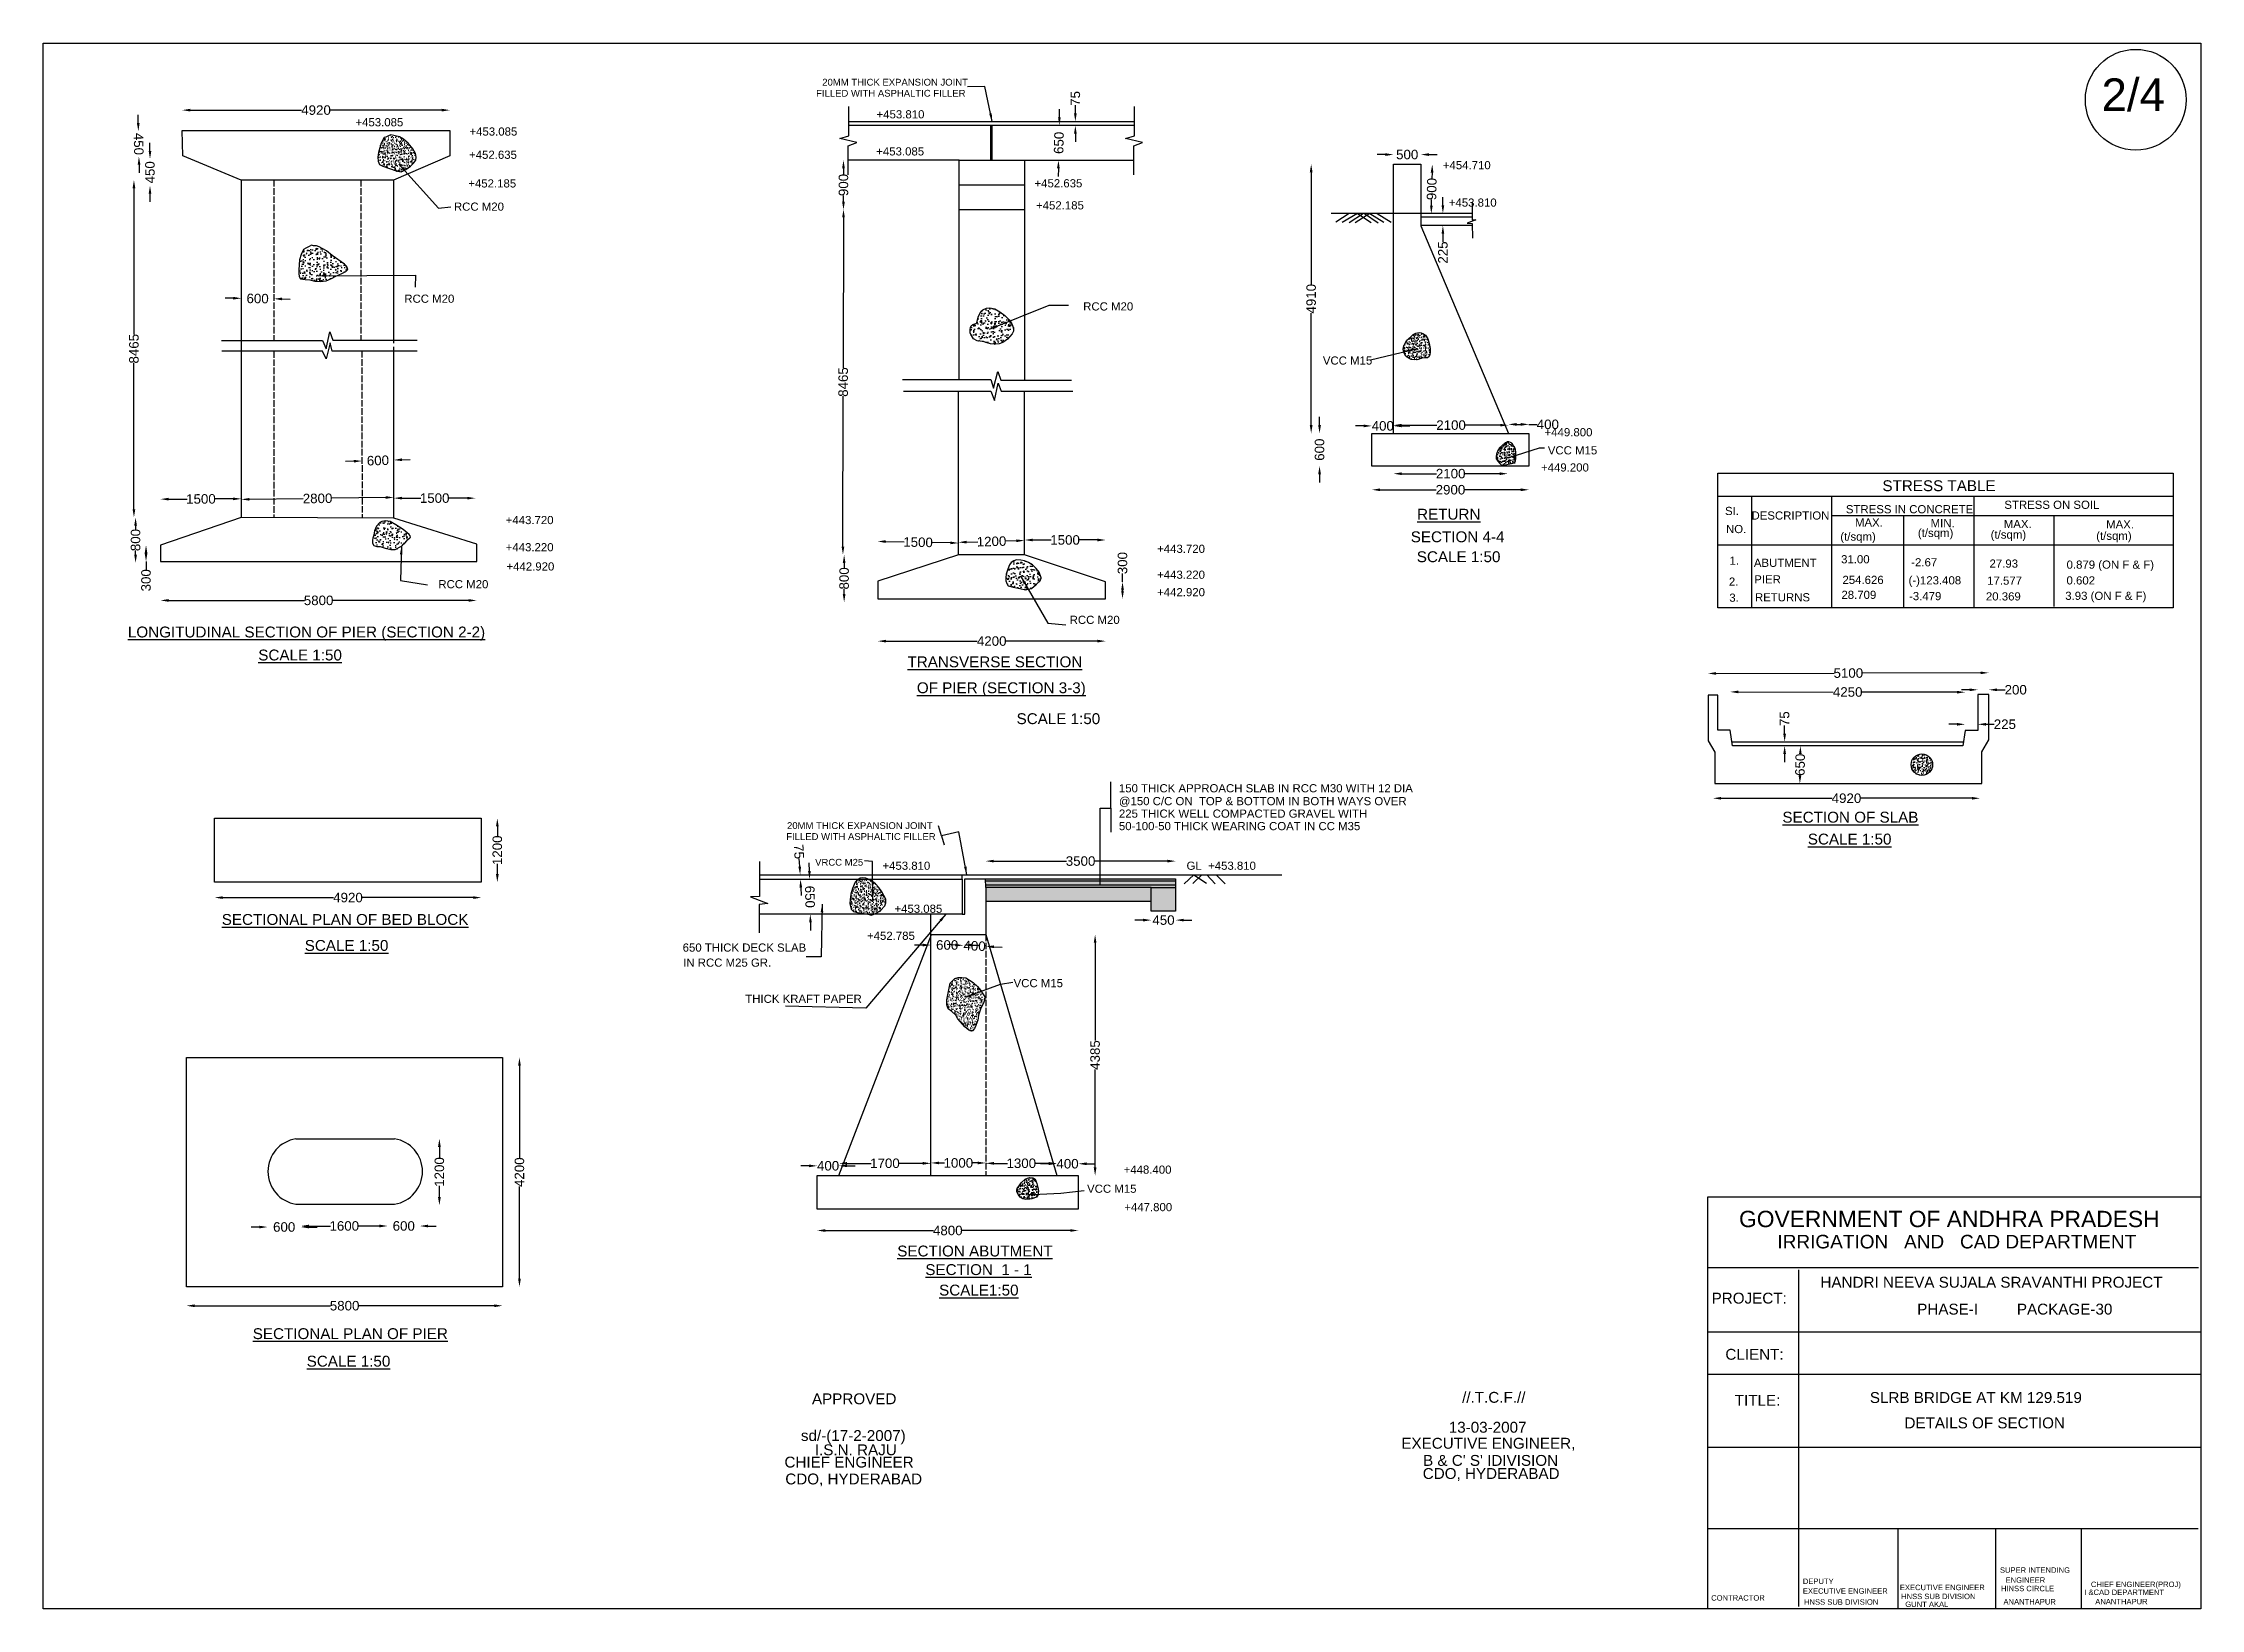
# Model space of a CAD drawing. Header units: millimetres. Extents: x 1649 to 41307, y 1162 to 29945.
import ezdxf

# ---------------------------------------------------------------- set-up
doc = ezdxf.new("R2010")
doc.units = ezdxf.units.MM
doc.header["$MEASUREMENT"] = 0
doc.linetypes.add('ACAD_ISO02W100', pattern=[15, 12, -3])
for name, color, linetype in [('DIMENSION', 7, 'Continuous'), ('DRAWING', 7, 'Continuous'), ('TEXT', 7, 'Continuous')]:
    doc.layers.add(name, color=color, linetype=linetype)
doc.styles.get("Standard").update_dxf_attribs({"font": 'arial.ttf'})
doc.dimstyles.get("Standard").update_dxf_attribs({"dimtxt": 175, "dimasz": 150, "dimexe": 0.18, "dimexo": 0.0625, "dimgap": 0.09, "dimtad": 0, "dimdec": 0, "dimzin": 0, "dimdsep": 46, "dimtxsty": 'Standard', "dimcen": 0.09, "dimse1": 1, "dimse2": 1, "dimadec": 0, "dimazin": 0, "dimtfac": 1, "dimtdec": 0, "dimtofl": 0, "dimtmove": 0, "dimatfit": 3, "dimfxl": 1, "dimtolj": 1, "dimtzin": 0, "dimarcsym": 0})
pattern_1 = [(50, (0, 0), (107.58903, -9.41282), [11.25, -123.75]), (355, (0, 0), (-20.8127, 112.82882), [9, -99]), (100.45144, (8.97, -0.78), (86.77633, 103.416), [9.56103, -105.17132]), (46.1842, (0, 30), (160.0862, -24.8279), [16.875, -185.625]), (96.63564, (13.34, 27.93), (140.1993, 146.1178), [14.34155, -157.75706]), (351.18416, (0, 30), (140.1993, 146.1178), [13.5, -148.5]), (21, (15, 22.5), (89.53606, -60.39283), [11.25, -123.75]), (326, (15, 22.5), (36.4973, 108.7725), [9, -99]), (71.45144, (22.46, 17.47), (126.03336, 48.37967), [9.56103, -105.17132]), (37.5, (0, 0), (1.823978, 49.934078), [0, -97.8, 0, -100.5, 0, -99.375]), (7.5, (0, 0), (39.46043, 59.161757), [0, -57.3, 0, -95.55, 0, -37.875]), (327.5, (-33.45, 0), (80.073365, -3.38323), [0, -37.5, 0, -117, 0, -155.25]), (317.5, (-48.45, 0), (87.47793, 15.01575), [0, -48.75, 0, -77.7, 0, -110.25])]
pattern_2 = [(50, (0, 0), (179.31505, -15.68803), [18.75, -206.25]), (355, (0, 0), (-34.6878, 188.048), [15, -165]), (100.45144, (14.94, -1.3), (144.6272, 172.36), [15.935, -175.2855]), (46.1842, (0, 50), (266.8103, -41.3798), [28.125, -309.375]), (96.6356, (22.23, 46.55), (233.6655, 243.5297), [23.9026, -262.9284]), (351.1842, (0, 50), (233.6655, 243.5297), [22.5, -247.5]), (21, (25, 37.5), (149.22676, -100.6547), [18.75, -206.25]), (326, (25, 37.5), (60.8288, 181.2875), [15, -165]), (71.45144, (37.44, 29.11), (210.0556, 80.6328), [15.935, -175.2855]), (37.5, (0, 0), (3.03996, 83.22346), [0, -163, 0, -167.5, 0, -165.625]), (7.5, (0, 0), (65.76738, 98.60293), [0, -95.5, 0, -159.25, 0, -63.125]), (327.5, (-55.75, 0), (133.45561, -5.63872), [0, -62.5, 0, -195, 0, -258.75]), (317.5, (-80.75, 0), (145.79654, 25.02625), [0, -81.25, 0, -129.5, 0, -183.75])]

msp = doc.modelspace()

# ---------------------------------------------------------------- texts
at = {"layer": 'TEXT'}
for s, height, p in [('FILLED WITH ASPHALTIC FILLER', 125, (15856.3, 28961.2)), ('20MM THICK EXPANSION JOINT', 125, (15969, 29163.9)), ('2/4', 600, (39482.1, 28696.5)), ('+453.085', 150, (7389.1, 28415.8)), ('+453.810', 150, (16966.8, 28561.4)), ('+453.085', 150, (9484.3, 28245)), ('+452.635', 150, (9477.2, 27817.9)), ('+453.085', 150, (16961.2, 27880)), ('+454.710', 150, (27374.9, 27626.4)), ('+452.185', 150, (9462.9, 27291.1)), ('+452.635', 150, (19869.8, 27293.5)), ('RCC M20', 150, (9199.3, 26864)), ('+452.185', 150, (19898, 26888.1)), ('+453.810', 150, (27484.4, 26938.7)), ('RCC M20', 150, (8287, 25171.8)), ('RCC M20', 150, (20764.8, 25029.8)), ('VCC M15', 150, (25169.9, 24035)), ('+449.800', 150, (29244.7, 22717.2)), ('+449.200', 150, (29179.3, 22069.3)), ('VCC M15', 150, (29304.2, 22384.4)), ('STRESS TABLE', 200, (35454.6, 21708.7)), ('     SI.', 150, (32269.9, 21270.1)), ('STRESS IN CONCRETE', 150, (34782.7, 21301.9)), ('STRESS ON SOIL', 150, (37695.6, 21383.7)), ('+443.720', 150, (10150.9, 21102.6)), ('    %%URETURN', 200, (26591.2, 21185.1)), ('     NO.', 150, (32288.4, 20937.6)), ('DESCRIPTION', 150, (33048.3, 21186.4)), ('MAX.', 150, (34949.5, 21058.2)), ('(t/sqm)', 150, (36105.8, 20866.3)), ('MIN.', 150, (36339.9, 21045.1)), ('MAX.', 150, (37685.2, 21030.4)), ('MAX.', 150, (39565.9, 21023.1)), ('+443.220', 150, (10150.9, 20603.4)), ('+443.720', 150, (22123.5, 20574.4)), ('     SECTION 4-4', 200, (26396.9, 20769.7)), ('(t/sqm)', 150, (34680.6, 20798.8)), ('(t/sqm)', 150, (37444.1, 20835.9)), ('(t/sqm)', 150, (39383.6, 20813.9)), ('+442.920', 150, (10164.8, 20249.9)), ('+443.220', 150, (22123.5, 20098.1)), ('      SCALE 1:50', 200, (26430.8, 20403.4)), ('     1.', 150, (32353.1, 20355.8)), (' ABUTMENT', 150, (33033.8, 20316.6)), ('  31.00', 150, (34578.6, 20382)), ('-2.67', 150, (35983.5, 20326.3)), ('27.93', 150, (37422.9, 20302.4)), ('0.879 (ON F & F)', 150, (38839.2, 20283.3)), ('RCC M20', 150, (8912.5, 19923.4)), ('+442.920', 150, (22123.5, 19776.9)), ('     2.', 150, (32341.4, 19971.1)), (' PIER', 150, (33040.3, 20012.9)), (' RETURNS', 150, (33053.2, 19683.4)), ('   28.709', 150, (34526.2, 19728.1)), ('    254.626', 150, (34486.9, 20002.8)), ('(-)123.408', 150, (35934.8, 19994.9)), ('-3.479', 150, (35943.3, 19704.4)), ('20.369', 150, (37356.7, 19699.3)), ('17.577', 150, (37379.6, 19988.7)), ('   3.93 (ON F & F)', 150, (38640.4, 19710.4)), ('   0.602', 150, (38663.3, 19993)), ('      3.', 150, (32290.8, 19675.7)), ('%%ULONGITUDINAL SECTION OF PIER (SECTION 2-2)', 200, (3206.9, 19019.6)), ('RCC M20', 150, (20516.3, 19268.4)), ('                                              %%USCALE 1:50', 200, (2032.7, 18596.7)), ('   %%UTRANSVERSE SECTION', 200, (17302.7, 18471.4)), ('    %%UOF PIER (SECTION 3-3)', 200, (17397.4, 17994.5)), ('     SCALE 1:50', 200, (19152.3, 17426.4)), ('150 THICK APPROACH SLAB IN RCC M30 WITH 12 DIA', 150, (21421.6, 16172.1)), ('@150 C/C ON  TOP & BOTTOM IN BOTH WAYS OVER', 150, (21421.6, 15935.9)), ('20MM THICK EXPANSION JOINT', 125, (15321.4, 15498)), ('50-100-50 THICK WEARING COAT IN CC M35', 150, (21421.6, 15476.6)), ('225 THICK WELL COMPACTED GRAVEL WITH', 150, (21421.6, 15706.2)), ('%%USECTION OF SLAB', 200, (33616.2, 15615.5)), ('FILLED WITH ASPHALTIC FILLER', 125, (15307, 15297.3)), ('        %%USCALE 1:50', 200, (33462.2, 15213)), ('VRCC M25', 125, (15838.4, 14824)), (' +453.810', 150, (17016.8, 14748.4)), ('GL  +453.810', 150, (22664.3, 14748.4)), ('        %%USECTIONAL PLAN OF BED BLOCK', 200, (4310.9, 13735.1)), (' +453.085', 150, (17237.4, 13957.9)), (' +452.785', 150, (16733.2, 13460.6)), ('                   %%USCALE 1:50', 200, (4982.1, 13257.6)), ('650 THICK DECK SLAB', 150, (13403.4, 13243.7)), ('IN RCC M25 GR.', 150, (13412.6, 12966.7)), ('VCC M15', 150, (19485.7, 12590.1)), ('THICK KRAFT PAPER', 150, (14553.4, 12302)), ('+448.400', 150, (21508, 9161.9)), ('VCC M15', 150, (20835.8, 8810.8)), ('+447.800', 150, (21520.3, 8472)), ('GOVERNMENT OF ANDHRA PRADESH', 300, (32818.6, 8179.3)), ('IRRIGATION   AND   CAD DEPARTMENT', 250, (33523.9, 7787.7)), ('APPROVED', 0.2, (4936, 7630)), ('%%USECTION ABUTMENT', 200, (17347.7, 7640.1)), ('          %%USECTION  1 - 1', 200, (17087.6, 7298.5)), ('HANDRI NEEVA SUJALA SRAVANTHI PROJECT', 200, (34315.6, 7066.1)), ('             %%USCALE1:50', 200, (17107.6, 6921.9)), ('                        PROJECT:', 200, (30452.5, 6773.8)), ('                   PHASE-I', 200, (34619.5, 6571.9)), ('                 PACKAGE-30', 200, (36607, 6571.9)), ('%%USECTIONAL PLAN OF PIER', 200, (5501.7, 6121.1)), ('               %%USCALE 1:50', 200, (5328.4, 5615)), ('                          CLIENT:', 200, (30549.9, 5741.4)), ('//.T.C.F.//', 200, (27729.6, 4950.2)), ('APPROVED', 200, (15779.7, 4923.2)), ('TITLE:', 200, (32740.1, 4895.7)), ('               SLRB BRIDGE AT KM 129.519', 200, (34058.8, 4946.5)), ('sd/-(17-2-2007)', 200, (15576.8, 4247.8)), ('13-03-2007', 200, (27484, 4400.5)), ('                             DETAILS OF SECTION', 200, (33608.8, 4480.1)), (' I.S.N. RAJU ', 200, (15755, 3985.8)), ('EXECUTIVE ENGINEER,', 200, (26612.4, 4106)), ("B & C' S' IDIVISION", 200, (27011.5, 3791)), ('    CHIEF ENGINEER', 200, (14963.7, 3759.7)), ('     CDO, HYDERABAD', 200, (14901.3, 3449.6)), ('CDO, HYDERABAD', 200, (27006, 3550)), ('DEPUTY', 100, (33991.9, 1619.1)), ('EXECUTIVE ENGINEER', 100, (35775.2, 1506)), ('SUPER INTENDING', 100, (37614.2, 1825.2)), ('HINSS CIRCLE', 100, (37633.6, 1485.6)), ('ENGINEER', 100, (37717.7, 1640.7)), ('CHIEF ENGINEER(PROJ)', 100, (39286.8, 1562.8)), ('                        CONTRACTOR', 100, (31375.5, 1313.3)), ('EXECUTIVE ENGINEER', 100, (33991.9, 1440.7)), ('HNSS SUB DIVISION', 100, (34013.4, 1237.9)), ('HNSS SUB DIVISION', 100, (35798.3, 1341.1)), ('GUNT AKAL', 100, (35874.8, 1195.9)), ('   ANANTHAPUR', 100, (37563.3, 1242)), ('I &CAD DEPARTMENT', 100, (39164.2, 1416.7)), ('ANANTHAPUR', 100, (39366.2, 1245.9))]:
    msp.add_text(s, height=height, dxfattribs=at).set_placement(p)

# ---------------------------------------------------------------- blocks, each defined once
blk = doc.blocks.new('*D2')
at = {"layer": 'Defpoints', "color": 0, "transparency": 16777216}
for p in [(9125, 28713), (4205, 28340), (9125, 28340)]:
    blk.add_point(p, dxfattribs=at)
at = {"layer": 'DIMENSION', "color": 0, "lineweight": -2, "transparency": 16777216}
for p, q in [((4355, 28713), (6400, 28713)), ((8975, 28713), (6930, 28713))]:
    blk.add_line(p, q, dxfattribs=at)
at = {"layer": 'DIMENSION', "color": 0, "transparency": 16777216}
for points in [[(4355, 28738), (4355, 28688), (4205, 28713)], [(8975, 28738), (8975, 28688), (9125, 28713)]]:
    blk.add_solid(points, dxfattribs=at)
at = {"layer": 'DIMENSION', "color": 0, "transparency": 16777216, "insert": (6665, 28713), "char_height": 175, "attachment_point": 5}
blk.add_mtext('\\A1;4920', dxfattribs=at)
blk = doc.blocks.new('*D3')
at = {"layer": 'Defpoints', "color": 0, "transparency": 16777216}
for p in [(5291, 25190), (5890, 25181), (5891, 25245)]:
    blk.add_point(p, dxfattribs=at)
at = {"layer": 'DIMENSION', "color": 0, "lineweight": -2, "transparency": 16777216}
for p, q in [((5142, 25256), (4992, 25258)), ((6041, 25242), (6191, 25240))]:
    blk.add_line(p, q, dxfattribs=at)
at = {"layer": 'DIMENSION', "color": 0, "transparency": 16777216}
for points in [[(5142, 25281), (5141, 25231), (5292, 25254)], [(6041, 25267), (6040, 25217), (5891, 25245)]]:
    blk.add_solid(points, dxfattribs=at)
at = {"layer": 'DIMENSION', "color": 0, "transparency": 16777216, "insert": (5591, 25249), "char_height": 175, "attachment_point": 5, "rotation": 359.1273}
blk.add_mtext('\\A1;600', dxfattribs=at)
blk = doc.blocks.new('*D4')
at = {"layer": 'Defpoints', "color": 0, "transparency": 16777216}
for p in [(4205, 28340), (3409, 27860), (4214, 27875)]:
    blk.add_point(p, dxfattribs=at)
at = {"layer": 'DIMENSION', "color": 0, "lineweight": -2, "transparency": 16777216}
for p, q in [((3397, 28475), (3395, 28625)), ((3412, 27710), (3414, 27560))]:
    blk.add_line(p, q, dxfattribs=at)
at = {"layer": 'DIMENSION', "color": 0, "transparency": 16777216}
for points in [[(3422, 28475), (3372, 28474), (3400, 28325)], [(3437, 27710), (3387, 27710), (3409, 27860)]]:
    blk.add_solid(points, dxfattribs=at)
at = {"layer": 'DIMENSION', "color": 0, "transparency": 16777216, "insert": (3404, 28092), "char_height": 175, "attachment_point": 5, "rotation": 271.0622}
blk.add_mtext('\\A1;450', dxfattribs=at)
blk = doc.blocks.new('*D5')
at = {"layer": 'Defpoints', "color": 0, "transparency": 16777216}
for p in [(4437, 27812), (3613, 27327), (4437, 27327)]:
    blk.add_point(p, dxfattribs=at)
at = {"layer": 'DIMENSION', "color": 0, "lineweight": -2, "transparency": 16777216}
for p, q in [((3613, 27962), (3613, 28112)), ((3613, 27177), (3613, 27027))]:
    blk.add_line(p, q, dxfattribs=at)
at = {"layer": 'DIMENSION', "color": 0, "transparency": 16777216}
for points in [[(3588, 27962), (3638, 27962), (3613, 27812)], [(3588, 27177), (3638, 27177), (3613, 27327)]]:
    blk.add_solid(points, dxfattribs=at)
at = {"layer": 'DIMENSION', "color": 0, "transparency": 16777216, "insert": (3613, 27570), "char_height": 175, "attachment_point": 5, "rotation": 90}
blk.add_mtext('\\A1;450', dxfattribs=at)
blk = doc.blocks.new('*D6')
at = {"layer": 'Defpoints', "color": 0, "transparency": 16777216}
for p in [(5291, 27427), (3318, 21227), (5291, 21227)]:
    blk.add_point(p, dxfattribs=at)
at = {"layer": 'DIMENSION', "color": 0, "lineweight": -2, "transparency": 16777216}
for p, q in [((3318, 27277), (3318, 24589)), ((3318, 21377), (3318, 24065))]:
    blk.add_line(p, q, dxfattribs=at)
at = {"layer": 'DIMENSION', "color": 0, "transparency": 16777216}
for points in [[(3293, 27277), (3343, 27277), (3318, 27427)], [(3293, 21377), (3343, 21377), (3318, 21227)]]:
    blk.add_solid(points, dxfattribs=at)
at = {"layer": 'DIMENSION', "color": 0, "transparency": 16777216, "insert": (3318, 24327), "char_height": 175, "attachment_point": 5, "rotation": 90}
blk.add_mtext('\\A1;8465', dxfattribs=at)
blk = doc.blocks.new('*D7')
at = {"layer": 'Defpoints', "color": 0, "transparency": 16777216}
for p in [(3318, 21227), (3318, 20392), (3348, 20392)]:
    blk.add_point(p, dxfattribs=at)
at = {"layer": 'DIMENSION', "color": 0, "lineweight": -2, "transparency": 16777216}
for p, q in [((3348, 21077), (3348, 21003)), ((3348, 20542), (3348, 20616))]:
    blk.add_line(p, q, dxfattribs=at)
at = {"layer": 'DIMENSION', "color": 0, "transparency": 16777216}
for points in [[(3323, 21077), (3373, 21077), (3348, 21227)], [(3323, 20542), (3373, 20542), (3348, 20392)]]:
    blk.add_solid(points, dxfattribs=at)
at = {"layer": 'DIMENSION', "color": 0, "transparency": 16777216, "insert": (3348, 20810), "char_height": 175, "attachment_point": 5, "rotation": 90}
blk.add_mtext('\\A1;800', dxfattribs=at)
blk = doc.blocks.new('*D8')
at = {"layer": 'Defpoints', "color": 0, "transparency": 16777216}
for p in [(3807, 20713), (3540, 20413), (3807, 20413)]:
    blk.add_point(p, dxfattribs=at)
at = {"layer": 'DIMENSION', "color": 0, "lineweight": -2, "transparency": 16777216}
for p, q in [((3540, 20563), (3540, 20563)), ((3540, 20413), (3540, 20263))]:
    blk.add_line(p, q, dxfattribs=at)
at = {"layer": 'DIMENSION', "color": 0, "transparency": 16777216}
for points in [[(3515, 20563), (3565, 20563), (3540, 20713)], [(3515, 20563), (3565, 20563), (3540, 20413)]]:
    blk.add_solid(points, dxfattribs=at)
at = {"layer": 'DIMENSION', "color": 0, "transparency": 16777216, "insert": (3540, 20070), "char_height": 175, "attachment_point": 5, "rotation": 90}
blk.add_mtext('\\A1;300', dxfattribs=at)
blk = doc.blocks.new('*D9')
at = {"layer": 'Defpoints', "color": 0, "transparency": 16777216}
for p in [(3807, 20413), (9618, 20413), (9618, 19700)]:
    blk.add_point(p, dxfattribs=at)
at = {"layer": 'DIMENSION', "color": 0, "lineweight": -2, "transparency": 16777216}
for p, q in [((3957, 19700), (6451, 19700)), ((9468, 19700), (6973, 19700))]:
    blk.add_line(p, q, dxfattribs=at)
at = {"layer": 'DIMENSION', "color": 0, "transparency": 16777216}
for points in [[(3957, 19725), (3957, 19675), (3807, 19700)], [(9468, 19725), (9468, 19675), (9618, 19700)]]:
    blk.add_solid(points, dxfattribs=at)
at = {"layer": 'DIMENSION', "color": 0, "transparency": 16777216, "insert": (6712, 19700), "char_height": 175, "attachment_point": 5}
blk.add_mtext('\\A1;5800', dxfattribs=at)
blk = doc.blocks.new('*D10')
at = {"layer": 'Defpoints', "color": 0, "transparency": 16777216}
for p in [(3806, 21561), (5291, 21568), (5291, 21567)]:
    blk.add_point(p, dxfattribs=at)
at = {"layer": 'DIMENSION', "color": 0, "lineweight": -2, "transparency": 16777216}
for p, q in [((3956, 21562), (4296, 21564)), ((5141, 21567), (4801, 21566))]:
    blk.add_line(p, q, dxfattribs=at)
at = {"layer": 'DIMENSION', "color": 0, "transparency": 16777216}
for points in [[(3956, 21587), (3957, 21537), (3806, 21562)], [(5141, 21592), (5141, 21542), (5291, 21568)]]:
    blk.add_solid(points, dxfattribs=at)
at = {"layer": 'DIMENSION', "color": 0, "transparency": 16777216, "insert": (4549, 21565), "char_height": 175, "attachment_point": 5, "rotation": 0.2386}
blk.add_mtext('\\A1;1500', dxfattribs=at)
blk = doc.blocks.new('*D11')
at = {"layer": 'Defpoints', "color": 0, "transparency": 16777216}
for p in [(5291, 21568), (8095, 21604), (8095, 21594)]:
    blk.add_point(p, dxfattribs=at)
at = {"layer": 'DIMENSION', "color": 0, "lineweight": -2, "transparency": 16777216}
for p, q in [((5441, 21559), (6430, 21572)), ((7945, 21592), (6956, 21579))]:
    blk.add_line(p, q, dxfattribs=at)
at = {"layer": 'DIMENSION', "color": 0, "transparency": 16777216}
for points in [[(5440, 21584), (5441, 21534), (5291, 21557)], [(7945, 21617), (7946, 21567), (8095, 21594)]]:
    blk.add_solid(points, dxfattribs=at)
at = {"layer": 'DIMENSION', "color": 0, "transparency": 16777216, "insert": (6693, 21575), "char_height": 175, "attachment_point": 5, "rotation": 0.7384}
blk.add_mtext('\\A1;2800', dxfattribs=at)
blk = doc.blocks.new('*D12')
at = {"layer": 'Defpoints', "color": 0, "transparency": 16777216}
for p in [(8095, 21594), (9595, 21594), (9595, 21580)]:
    blk.add_point(p, dxfattribs=at)
at = {"layer": 'DIMENSION', "color": 0, "lineweight": -2, "transparency": 16777216}
for p, q in [((8245, 21580), (8592, 21580)), ((9445, 21580), (9098, 21580))]:
    blk.add_line(p, q, dxfattribs=at)
at = {"layer": 'DIMENSION', "color": 0, "transparency": 16777216}
for points in [[(8245, 21605), (8245, 21555), (8095, 21580)], [(9445, 21605), (9445, 21555), (9595, 21580)]]:
    blk.add_solid(points, dxfattribs=at)
at = {"layer": 'DIMENSION', "color": 0, "transparency": 16777216, "insert": (8845, 21580), "char_height": 175, "attachment_point": 5}
blk.add_mtext('\\A1;1500', dxfattribs=at)
blk = doc.blocks.new('*D13')
at = {"layer": 'Defpoints', "color": 0, "transparency": 16777216}
for p in [(20290, 28433), (20277, 27793), (20311, 27792)]:
    blk.add_point(p, dxfattribs=at)
at = {"layer": 'DIMENSION', "color": 0, "lineweight": -2, "transparency": 16777216}
for p, q in [((20328, 28582), (20331, 28732)), ((20308, 27642), (20305, 27492))]:
    blk.add_line(p, q, dxfattribs=at)
at = {"layer": 'DIMENSION', "color": 0, "transparency": 16777216}
for points in [[(20303, 28583), (20353, 28581), (20325, 28432)], [(20283, 27642), (20333, 27641), (20311, 27792)]]:
    blk.add_solid(points, dxfattribs=at)
at = {"layer": 'DIMENSION', "color": 0, "transparency": 16777216, "insert": (20318, 28112), "char_height": 175, "attachment_point": 5, "rotation": 88.7659}
blk.add_mtext('\\A1;650', dxfattribs=at)
blk = doc.blocks.new('*D14')
at = {"layer": 'Defpoints', "color": 0, "transparency": 16777216}
for p in [(20621, 28503), (21710, 28503), (21710, 28433)]:
    blk.add_point(p, dxfattribs=at)
at = {"layer": 'DIMENSION', "color": 0, "lineweight": -2, "transparency": 16777216}
for p, q in [((20621, 28653), (20621, 28803)), ((20621, 28283), (20621, 28133))]:
    blk.add_line(p, q, dxfattribs=at)
at = {"layer": 'DIMENSION', "color": 0, "transparency": 16777216}
for points in [[(20596, 28653), (20646, 28653), (20621, 28503)], [(20596, 28283), (20646, 28283), (20621, 28433)]]:
    blk.add_solid(points, dxfattribs=at)
at = {"layer": 'DIMENSION', "color": 0, "transparency": 16777216, "insert": (20621, 28928), "char_height": 175, "attachment_point": 5, "rotation": 90}
blk.add_mtext('\\A1;75', dxfattribs=at)
blk = doc.blocks.new('*D15')
at = {"layer": 'Defpoints', "color": 0, "transparency": 16777216}
for p in [(16443, 27793), (16359, 26882), (16443, 26882)]:
    blk.add_point(p, dxfattribs=at)
at = {"layer": 'DIMENSION', "color": 0, "lineweight": -2, "transparency": 16777216}
for p, q in [((16359, 27643), (16359, 27531)), ((16359, 27032), (16359, 27144))]:
    blk.add_line(p, q, dxfattribs=at)
at = {"layer": 'DIMENSION', "color": 0, "transparency": 16777216}
for points in [[(16334, 27643), (16384, 27643), (16359, 27793)], [(16334, 27032), (16384, 27032), (16359, 26882)]]:
    blk.add_solid(points, dxfattribs=at)
at = {"layer": 'DIMENSION', "color": 0, "transparency": 16777216, "insert": (16359, 27337), "char_height": 175, "attachment_point": 5, "rotation": 90}
blk.add_mtext('\\A1;900', dxfattribs=at)
blk = doc.blocks.new('*D16')
at = {"layer": 'Defpoints', "color": 0, "transparency": 16777216}
for p in [(16359, 26890), (18484, 26887), (18474, 20537)]:
    blk.add_point(p, dxfattribs=at)
at = {"layer": 'DIMENSION', "color": 0, "lineweight": -2, "transparency": 16777216}
for p, q in [((16359, 26740), (16355, 23978)), ((16349, 20690), (16354, 23453))]:
    blk.add_line(p, q, dxfattribs=at)
at = {"layer": 'DIMENSION', "color": 0, "transparency": 16777216}
for points in [[(16334, 26740), (16384, 26740), (16359, 26890)], [(16324, 20691), (16374, 20690), (16349, 20540)]]:
    blk.add_solid(points, dxfattribs=at)
at = {"layer": 'DIMENSION', "color": 0, "transparency": 16777216, "insert": (16354, 23715), "char_height": 175, "attachment_point": 5, "rotation": 89.9047}
blk.add_mtext('\\A1;8465', dxfattribs=at)
blk = doc.blocks.new('*D17')
at = {"layer": 'Defpoints', "color": 0, "transparency": 16777216}
for p in [(16349, 20540), (16349, 19670), (16371, 19670)]:
    blk.add_point(p, dxfattribs=at)
at = {"layer": 'DIMENSION', "color": 0, "lineweight": -2, "transparency": 16777216}
for p, q in [((16371, 20390), (16371, 20299)), ((16371, 19820), (16371, 19912))]:
    blk.add_line(p, q, dxfattribs=at)
at = {"layer": 'DIMENSION', "color": 0, "transparency": 16777216}
for points in [[(16346, 20390), (16396, 20390), (16371, 20540)], [(16346, 19820), (16396, 19820), (16371, 19670)]]:
    blk.add_solid(points, dxfattribs=at)
at = {"layer": 'DIMENSION', "color": 0, "transparency": 16777216, "insert": (16371, 20105), "char_height": 175, "attachment_point": 5, "rotation": 90}
blk.add_mtext('\\A1;800', dxfattribs=at)
blk = doc.blocks.new('*D18')
at = {"layer": 'Defpoints', "color": 0, "transparency": 16777216}
for p in [(16987, 20796), (18473, 20755), (18474, 20766)]:
    blk.add_point(p, dxfattribs=at)
at = {"layer": 'DIMENSION', "color": 0, "lineweight": -2, "transparency": 16777216}
for p, q in [((17136, 20782), (17477, 20775)), ((18323, 20758), (17983, 20765))]:
    blk.add_line(p, q, dxfattribs=at)
at = {"layer": 'DIMENSION', "color": 0, "transparency": 16777216}
for points in [[(17137, 20807), (17136, 20757), (16986, 20785)], [(18324, 20783), (18323, 20733), (18473, 20755)]]:
    blk.add_solid(points, dxfattribs=at)
at = {"layer": 'DIMENSION', "color": 0, "transparency": 16777216, "insert": (17730, 20770), "char_height": 175, "attachment_point": 5, "rotation": 358.8587}
blk.add_mtext('\\A1;1500', dxfattribs=at)
blk = doc.blocks.new('*D19')
at = {"layer": 'Defpoints', "color": 0, "transparency": 16777216}
for p in [(18473, 20755), (19688, 20801), (19688, 20789)]:
    blk.add_point(p, dxfattribs=at)
at = {"layer": 'DIMENSION', "color": 0, "lineweight": -2, "transparency": 16777216}
for p, q in [((18623, 20772), (18827, 20777)), ((19538, 20797), (19333, 20791))]:
    blk.add_line(p, q, dxfattribs=at)
at = {"layer": 'DIMENSION', "color": 0, "transparency": 16777216}
for points in [[(18622, 20797), (18624, 20747), (18473, 20768)], [(19537, 20822), (19538, 20772), (19688, 20801)]]:
    blk.add_solid(points, dxfattribs=at)
at = {"layer": 'DIMENSION', "color": 0, "transparency": 16777216, "insert": (19080, 20784), "char_height": 175, "attachment_point": 5, "rotation": 1.5819}
blk.add_mtext('\\A1;1200', dxfattribs=at)
blk = doc.blocks.new('*D20')
at = {"layer": 'Defpoints', "color": 0, "transparency": 16777216}
for p in [(19688, 20801), (21176, 20811), (21176, 20801)]:
    blk.add_point(p, dxfattribs=at)
at = {"layer": 'DIMENSION', "color": 0, "lineweight": -2, "transparency": 16777216}
for p, q in [((19838, 20811), (20179, 20811)), ((21026, 20811), (20685, 20811))]:
    blk.add_line(p, q, dxfattribs=at)
at = {"layer": 'DIMENSION', "color": 0, "transparency": 16777216}
for points in [[(19838, 20836), (19838, 20786), (19688, 20811)], [(21026, 20836), (21026, 20786), (21176, 20811)]]:
    blk.add_solid(points, dxfattribs=at)
at = {"layer": 'DIMENSION', "color": 0, "transparency": 16777216, "insert": (20432, 20811), "char_height": 175, "attachment_point": 5}
blk.add_mtext('\\A1;1500', dxfattribs=at)
blk = doc.blocks.new('*D21')
at = {"layer": 'Defpoints', "color": 0, "transparency": 16777216}
for p in [(21176, 20043), (21488, 20043), (21176, 19731)]:
    blk.add_point(p, dxfattribs=at)
at = {"layer": 'DIMENSION', "color": 0, "lineweight": -2, "transparency": 16777216}
for p, q in [((21488, 20043), (21488, 20193)), ((21488, 19881), (21488, 19893))]:
    blk.add_line(p, q, dxfattribs=at)
at = {"layer": 'DIMENSION', "color": 0, "transparency": 16777216}
for points in [[(21463, 19893), (21513, 19893), (21488, 20043)], [(21463, 19881), (21513, 19881), (21488, 19731)]]:
    blk.add_solid(points, dxfattribs=at)
at = {"layer": 'DIMENSION', "color": 0, "transparency": 16777216, "insert": (21488, 20386), "char_height": 175, "attachment_point": 5, "rotation": 90}
blk.add_mtext('\\A1;300', dxfattribs=at)
blk = doc.blocks.new('*D22')
at = {"layer": 'Defpoints', "color": 0, "transparency": 16777216}
for p in [(16991, 19731), (21176, 19731), (21176, 18952)]:
    blk.add_point(p, dxfattribs=at)
at = {"layer": 'DIMENSION', "color": 0, "lineweight": -2, "transparency": 16777216}
for p, q in [((17141, 18952), (18819, 18952)), ((21026, 18952), (19348, 18952))]:
    blk.add_line(p, q, dxfattribs=at)
at = {"layer": 'DIMENSION', "color": 0, "transparency": 16777216}
for points in [[(17141, 18977), (17141, 18927), (16991, 18952)], [(21026, 18977), (21026, 18927), (21176, 18952)]]:
    blk.add_solid(points, dxfattribs=at)
at = {"layer": 'DIMENSION', "color": 0, "transparency": 16777216, "insert": (19083, 18952), "char_height": 175, "attachment_point": 5}
blk.add_mtext('\\A1;4200', dxfattribs=at)
blk = doc.blocks.new('*D23')
at = {"layer": 'Defpoints', "color": 0, "transparency": 16777216}
for p in [(26469, 22021), (28569, 22030), (28569, 22021)]:
    blk.add_point(p, dxfattribs=at)
at = {"layer": 'DIMENSION', "color": 0, "lineweight": -2, "transparency": 16777216}
for p, q in [((26619, 22030), (27256, 22030)), ((28419, 22030), (27782, 22030))]:
    blk.add_line(p, q, dxfattribs=at)
at = {"layer": 'DIMENSION', "color": 0, "transparency": 16777216}
for points in [[(26619, 22055), (26619, 22005), (26469, 22030)], [(28419, 22055), (28419, 22005), (28569, 22030)]]:
    blk.add_solid(points, dxfattribs=at)
at = {"layer": 'DIMENSION', "color": 0, "transparency": 16777216, "insert": (27519, 22030), "char_height": 175, "attachment_point": 5}
blk.add_mtext('\\A1;2100', dxfattribs=at)
blk = doc.blocks.new('*D24')
at = {"layer": 'Defpoints', "color": 0, "transparency": 16777216}
for p in [(26071, 22170), (28958, 22170), (28958, 21734)]:
    blk.add_point(p, dxfattribs=at)
at = {"layer": 'DIMENSION', "color": 0, "lineweight": -2, "transparency": 16777216}
for p, q in [((26221, 21734), (27252, 21734)), ((28808, 21734), (27777, 21734))]:
    blk.add_line(p, q, dxfattribs=at)
at = {"layer": 'DIMENSION', "color": 0, "transparency": 16777216}
for points in [[(26221, 21759), (26221, 21709), (26071, 21734)], [(28808, 21759), (28808, 21709), (28958, 21734)]]:
    blk.add_solid(points, dxfattribs=at)
at = {"layer": 'DIMENSION', "color": 0, "transparency": 16777216, "insert": (27515, 21734), "char_height": 175, "attachment_point": 5}
blk.add_mtext('\\A1;2900', dxfattribs=at)
blk = doc.blocks.new('*D25')
at = {"layer": 'Defpoints', "color": 0, "transparency": 16777216}
for p in [(26071, 22772), (26471, 22908), (26471, 22772)]:
    blk.add_point(p, dxfattribs=at)
at = {"layer": 'DIMENSION', "color": 0, "lineweight": -2, "transparency": 16777216}
for p, q in [((25921, 22908), (25771, 22908)), ((26621, 22908), (26771, 22908))]:
    blk.add_line(p, q, dxfattribs=at)
at = {"layer": 'DIMENSION', "color": 0, "transparency": 16777216}
for points in [[(25921, 22933), (25921, 22883), (26071, 22908)], [(26621, 22933), (26621, 22883), (26471, 22908)]]:
    blk.add_solid(points, dxfattribs=at)
at = {"layer": 'DIMENSION', "color": 0, "transparency": 16777216, "insert": (26271, 22908), "char_height": 175, "attachment_point": 5}
blk.add_mtext('\\A1;400', dxfattribs=at)
blk = doc.blocks.new('*D26')
at = {"layer": 'Defpoints', "color": 0, "transparency": 16777216}
for p in [(26471, 22772), (28580, 22922), (28580, 22772)]:
    blk.add_point(p, dxfattribs=at)
at = {"layer": 'DIMENSION', "color": 0, "lineweight": -2, "transparency": 16777216}
for p, q in [((26621, 22922), (27263, 22922)), ((28430, 22922), (27788, 22922))]:
    blk.add_line(p, q, dxfattribs=at)
at = {"layer": 'DIMENSION', "color": 0, "transparency": 16777216}
for points in [[(26621, 22947), (26621, 22897), (26471, 22922)], [(28430, 22947), (28430, 22897), (28580, 22922)]]:
    blk.add_solid(points, dxfattribs=at)
at = {"layer": 'DIMENSION', "color": 0, "transparency": 16777216, "insert": (27526, 22922), "char_height": 175, "attachment_point": 5}
blk.add_mtext('\\A1;2100', dxfattribs=at)
blk = doc.blocks.new('*D27')
at = {"layer": 'Defpoints', "color": 0, "transparency": 16777216}
for p in [(28580, 22772), (28958, 22936), (28958, 22772)]:
    blk.add_point(p, dxfattribs=at)
at = {"layer": 'DIMENSION', "color": 0, "lineweight": -2, "transparency": 16777216}
for p, q in [((28730, 22936), (28808, 22936)), ((28958, 22936), (29108, 22936))]:
    blk.add_line(p, q, dxfattribs=at)
at = {"layer": 'DIMENSION', "color": 0, "transparency": 16777216}
for points in [[(28730, 22961), (28730, 22911), (28580, 22936)], [(28808, 22961), (28808, 22911), (28958, 22936)]]:
    blk.add_solid(points, dxfattribs=at)
at = {"layer": 'DIMENSION', "color": 0, "transparency": 16777216, "insert": (29305, 22936), "char_height": 175, "attachment_point": 5}
blk.add_mtext('\\A1;400', dxfattribs=at)
blk = doc.blocks.new('*D28')
at = {"layer": 'Defpoints', "color": 0, "transparency": 16777216}
for p in [(25109, 22772), (26071, 22772), (26071, 22170)]:
    blk.add_point(p, dxfattribs=at)
at = {"layer": 'DIMENSION', "color": 0, "lineweight": -2, "transparency": 16777216}
for p, q in [((25109, 22922), (25109, 23072)), ((25109, 22020), (25109, 21870))]:
    blk.add_line(p, q, dxfattribs=at)
at = {"layer": 'DIMENSION', "color": 0, "transparency": 16777216}
for points in [[(25084, 22922), (25134, 22922), (25109, 22772)], [(25084, 22020), (25134, 22020), (25109, 22170)]]:
    blk.add_solid(points, dxfattribs=at)
at = {"layer": 'DIMENSION', "color": 0, "transparency": 16777216, "insert": (25109, 22471), "char_height": 175, "attachment_point": 5, "rotation": 90}
blk.add_mtext('\\A1;600', dxfattribs=at)
blk = doc.blocks.new('*D29')
at = {"layer": 'Defpoints', "color": 0, "transparency": 16777216}
for p in [(24955, 27720), (26471, 27720), (26471, 22772)]:
    blk.add_point(p, dxfattribs=at)
at = {"layer": 'DIMENSION', "color": 0, "lineweight": -2, "transparency": 16777216}
for p, q in [((24955, 27570), (24955, 25511)), ((24955, 22922), (24955, 24981))]:
    blk.add_line(p, q, dxfattribs=at)
at = {"layer": 'DIMENSION', "color": 0, "transparency": 16777216}
for points in [[(24930, 27570), (24980, 27570), (24955, 27720)], [(24930, 22922), (24980, 22922), (24955, 22772)]]:
    blk.add_solid(points, dxfattribs=at)
at = {"layer": 'DIMENSION', "color": 0, "transparency": 16777216, "insert": (24955, 25246), "char_height": 175, "attachment_point": 5, "rotation": 90}
blk.add_mtext('\\A1;4910', dxfattribs=at)
blk = doc.blocks.new('*D30')
at = {"layer": 'Defpoints', "color": 0, "transparency": 16777216}
for p in [(26970, 27896), (26471, 27720), (26970, 27720)]:
    blk.add_point(p, dxfattribs=at)
at = {"layer": 'DIMENSION', "color": 0, "lineweight": -2, "transparency": 16777216}
for p, q in [((26321, 27896), (26171, 27896)), ((27120, 27896), (27270, 27896))]:
    blk.add_line(p, q, dxfattribs=at)
at = {"layer": 'DIMENSION', "color": 0, "transparency": 16777216}
for points in [[(26321, 27921), (26321, 27871), (26471, 27896)], [(27120, 27921), (27120, 27871), (26970, 27896)]]:
    blk.add_solid(points, dxfattribs=at)
at = {"layer": 'DIMENSION', "color": 0, "transparency": 16777216, "insert": (26720, 27896), "char_height": 175, "attachment_point": 5}
blk.add_mtext('\\A1;500', dxfattribs=at)
blk = doc.blocks.new('*D31')
at = {"layer": 'Defpoints', "color": 0, "transparency": 16777216}
for p in [(26970, 27720), (26951, 26814), (27162, 26810)]:
    blk.add_point(p, dxfattribs=at)
at = {"layer": 'DIMENSION', "color": 0, "lineweight": -2, "transparency": 16777216}
for p, q in [((27177, 27566), (27175, 27456)), ((27165, 26960), (27167, 27070))]:
    blk.add_line(p, q, dxfattribs=at)
at = {"layer": 'DIMENSION', "color": 0, "transparency": 16777216}
for points in [[(27152, 27566), (27202, 27565), (27181, 27716)], [(27140, 26960), (27190, 26959), (27162, 26810)]]:
    blk.add_solid(points, dxfattribs=at)
at = {"layer": 'DIMENSION', "color": 0, "transparency": 16777216, "insert": (27171, 27263), "char_height": 175, "attachment_point": 5, "rotation": 88.7972}
blk.add_mtext('\\A1;900', dxfattribs=at)
blk = doc.blocks.new('*D32')
at = {"layer": 'Defpoints', "color": 0, "transparency": 16777216}
for p in [(27376, 26592), (27401, 26814), (27401, 26592)]:
    blk.add_point(p, dxfattribs=at)
at = {"layer": 'DIMENSION', "color": 0, "lineweight": -2, "transparency": 16777216}
for p, q in [((27376, 26964), (27376, 27114)), ((27376, 26442), (27376, 26292))]:
    blk.add_line(p, q, dxfattribs=at)
at = {"layer": 'DIMENSION', "color": 0, "transparency": 16777216}
for points in [[(27351, 26964), (27401, 26964), (27376, 26814)], [(27351, 26442), (27401, 26442), (27376, 26592)]]:
    blk.add_solid(points, dxfattribs=at)
at = {"layer": 'DIMENSION', "color": 0, "transparency": 16777216, "insert": (27376, 26096), "char_height": 175, "attachment_point": 5, "rotation": 90}
blk.add_mtext('\\A1;225', dxfattribs=at)
blk = doc.blocks.new('*D33')
at = {"layer": 'Defpoints', "color": 0, "transparency": 16777216}
for p in [(32340, 16492), (37248, 16492), (37248, 16063)]:
    blk.add_point(p, dxfattribs=at)
at = {"layer": 'DIMENSION', "color": 0, "lineweight": -2, "transparency": 16777216}
for p, q in [((32490, 16063), (34529, 16063)), ((37098, 16063), (35058, 16063))]:
    blk.add_line(p, q, dxfattribs=at)
at = {"layer": 'DIMENSION', "color": 0, "transparency": 16777216}
for points in [[(32490, 16088), (32490, 16038), (32340, 16063)], [(37098, 16088), (37098, 16038), (37248, 16063)]]:
    blk.add_solid(points, dxfattribs=at)
at = {"layer": 'DIMENSION', "color": 0, "transparency": 16777216, "insert": (34794, 16063), "char_height": 175, "attachment_point": 5}
blk.add_mtext('\\A1;4920', dxfattribs=at)
blk = doc.blocks.new('*D34')
at = {"layer": 'Defpoints', "color": 0, "transparency": 16777216}
for p in [(33867, 17026), (33856, 16335), (33937, 16333)]:
    blk.add_point(p, dxfattribs=at)
at = {"layer": 'DIMENSION', "color": 0, "lineweight": -2, "transparency": 16777216}
for p, q in [((33945, 16875), (33945, 16873)), ((33939, 16483), (33939, 16485))]:
    blk.add_line(p, q, dxfattribs=at)
at = {"layer": 'DIMENSION', "color": 0, "transparency": 16777216}
for points in [[(33920, 16875), (33970, 16874), (33948, 17025)], [(33914, 16484), (33964, 16483), (33937, 16333)]]:
    blk.add_solid(points, dxfattribs=at)
at = {"layer": 'DIMENSION', "color": 0, "transparency": 16777216, "insert": (33942, 16679), "char_height": 175, "attachment_point": 5, "rotation": 89.0856}
blk.add_mtext('\\A1;650', dxfattribs=at)
blk = doc.blocks.new('*D35')
at = {"layer": 'Defpoints', "color": 0, "transparency": 16777216}
for p in [(33657, 17100), (33718, 17100), (33718, 17026)]:
    blk.add_point(p, dxfattribs=at)
at = {"layer": 'DIMENSION', "color": 0, "lineweight": -2, "transparency": 16777216}
for p, q in [((33657, 17250), (33657, 17400)), ((33657, 16876), (33657, 16726))]:
    blk.add_line(p, q, dxfattribs=at)
at = {"layer": 'DIMENSION', "color": 0, "transparency": 16777216}
for points in [[(33632, 17250), (33682, 17250), (33657, 17100)], [(33632, 16876), (33682, 16876), (33657, 17026)]]:
    blk.add_solid(points, dxfattribs=at)
at = {"layer": 'DIMENSION', "color": 0, "transparency": 16777216, "insert": (33657, 17526), "char_height": 175, "attachment_point": 5, "rotation": 90}
blk.add_mtext('\\A1;75', dxfattribs=at)
blk = doc.blocks.new('*D36')
at = {"layer": 'Defpoints', "color": 0, "transparency": 16777216}
for p in [(37209, 17969), (37409, 18057), (37409, 17969)]:
    blk.add_point(p, dxfattribs=at)
at = {"layer": 'DIMENSION', "color": 0, "lineweight": -2, "transparency": 16777216}
for p, q in [((37059, 18057), (36909, 18057)), ((37559, 18057), (37709, 18057))]:
    blk.add_line(p, q, dxfattribs=at)
at = {"layer": 'DIMENSION', "color": 0, "transparency": 16777216}
for points in [[(37059, 18082), (37059, 18032), (37209, 18057)], [(37559, 18082), (37559, 18032), (37409, 18057)]]:
    blk.add_solid(points, dxfattribs=at)
at = {"layer": 'DIMENSION', "color": 0, "transparency": 16777216, "insert": (37904, 18057), "char_height": 175, "attachment_point": 5}
blk.add_mtext('\\A1;200', dxfattribs=at)
blk = doc.blocks.new('*D37')
at = {"layer": 'Defpoints', "color": 0, "transparency": 16777216}
for p in [(36976, 18013), (32656, 17317), (36975, 17312)]:
    blk.add_point(p, dxfattribs=at)
at = {"layer": 'DIMENSION', "color": 0, "lineweight": -2, "transparency": 16777216}
for p, q in [((32807, 18018), (34552, 18016)), ((36826, 18013), (35081, 18015))]:
    blk.add_line(p, q, dxfattribs=at)
at = {"layer": 'DIMENSION', "color": 0, "transparency": 16777216}
for points in [[(32807, 18043), (32807, 17993), (32657, 18018)], [(36826, 18038), (36826, 17988), (36976, 18013)]]:
    blk.add_solid(points, dxfattribs=at)
at = {"layer": 'DIMENSION', "color": 0, "transparency": 16777216, "insert": (34816, 18016), "char_height": 175, "attachment_point": 5, "rotation": 359.9242}
blk.add_mtext('\\A1;4250', dxfattribs=at)
blk = doc.blocks.new('*D38')
at = {"layer": 'Defpoints', "color": 0, "transparency": 16777216}
for p in [(36975, 17312), (37209, 17423), (37209, 17312)]:
    blk.add_point(p, dxfattribs=at)
at = {"layer": 'DIMENSION', "color": 0, "lineweight": -2, "transparency": 16777216}
for p, q in [((36825, 17423), (36675, 17423)), ((37359, 17423), (37509, 17423))]:
    blk.add_line(p, q, dxfattribs=at)
at = {"layer": 'DIMENSION', "color": 0, "transparency": 16777216}
for points in [[(36825, 17448), (36825, 17398), (36975, 17423)], [(37359, 17448), (37359, 17398), (37209, 17423)]]:
    blk.add_solid(points, dxfattribs=at)
at = {"layer": 'DIMENSION', "color": 0, "transparency": 16777216, "insert": (37705, 17423), "char_height": 175, "attachment_point": 5}
blk.add_mtext('\\A1;225', dxfattribs=at)
blk = doc.blocks.new('*D39')
at = {"layer": 'Defpoints', "color": 0, "transparency": 16777216}
for p in [(37408, 18369), (32250, 17667), (37409, 17678)]:
    blk.add_point(p, dxfattribs=at)
at = {"layer": 'DIMENSION', "color": 0, "lineweight": -2, "transparency": 16777216}
for p, q in [((32398, 18358), (34567, 18363)), ((37258, 18369), (35089, 18364))]:
    blk.add_line(p, q, dxfattribs=at)
at = {"layer": 'DIMENSION', "color": 0, "transparency": 16777216}
for points in [[(32398, 18383), (32398, 18333), (32248, 18358)], [(37258, 18394), (37258, 18344), (37408, 18369)]]:
    blk.add_solid(points, dxfattribs=at)
at = {"layer": 'DIMENSION', "color": 0, "transparency": 16777216, "insert": (34828, 18364), "char_height": 175, "attachment_point": 5, "rotation": 0.1269}
blk.add_mtext('\\A1;5100', dxfattribs=at)
blk = doc.blocks.new('*D40')
at = {"layer": 'Defpoints', "color": 0, "transparency": 16777216}
for p in [(22464, 14908), (18971, 14580), (22464, 14580)]:
    blk.add_point(p, dxfattribs=at)
at = {"layer": 'DIMENSION', "color": 0, "lineweight": -2, "transparency": 16777216}
for p, q in [((19121, 14908), (20456, 14908)), ((22314, 14908), (20979, 14908))]:
    blk.add_line(p, q, dxfattribs=at)
at = {"layer": 'DIMENSION', "color": 0, "transparency": 16777216}
for points in [[(19121, 14933), (19121, 14883), (18971, 14908)], [(22314, 14933), (22314, 14883), (22464, 14908)]]:
    blk.add_solid(points, dxfattribs=at)
at = {"layer": 'DIMENSION', "color": 0, "transparency": 16777216, "insert": (20717, 14908), "char_height": 175, "attachment_point": 5}
blk.add_mtext('\\A1;3500', dxfattribs=at)
blk = doc.blocks.new('*D41')
at = {"layer": 'Defpoints', "color": 0, "transparency": 16777216}
for p in [(22017, 13985), (22464, 13985), (22464, 13823)]:
    blk.add_point(p, dxfattribs=at)
at = {"layer": 'DIMENSION', "color": 0, "lineweight": -2, "transparency": 16777216}
for p, q in [((21867, 13823), (21717, 13823)), ((22614, 13823), (22764, 13823))]:
    blk.add_line(p, q, dxfattribs=at)
at = {"layer": 'DIMENSION', "color": 0, "transparency": 16777216}
for points in [[(21867, 13848), (21867, 13798), (22017, 13823)], [(22614, 13848), (22614, 13798), (22464, 13823)]]:
    blk.add_solid(points, dxfattribs=at)
at = {"layer": 'DIMENSION', "color": 0, "transparency": 16777216, "insert": (22241, 13823), "char_height": 175, "attachment_point": 5}
blk.add_mtext('\\A1;450', dxfattribs=at)
blk = doc.blocks.new('*D42')
at = {"layer": 'Defpoints', "color": 0, "transparency": 16777216}
for p in [(15711, 14574), (15736, 14574), (15724, 13930)]:
    blk.add_point(p, dxfattribs=at)
at = {"layer": 'DIMENSION', "color": 0, "lineweight": -2, "transparency": 16777216}
for p, q in [((15733, 14724), (15730, 14874)), ((15752, 13780), (15755, 13630))]:
    blk.add_line(p, q, dxfattribs=at)
at = {"layer": 'DIMENSION', "color": 0, "transparency": 16777216}
for points in [[(15758, 14725), (15708, 14724), (15736, 14574)], [(15777, 13781), (15727, 13780), (15749, 13930)]]:
    blk.add_solid(points, dxfattribs=at)
at = {"layer": 'DIMENSION', "color": 0, "transparency": 16777216, "insert": (15742, 14252), "char_height": 175, "attachment_point": 5, "rotation": 271.1652}
blk.add_mtext('\\A1;650', dxfattribs=at)
blk = doc.blocks.new('*D43')
at = {"layer": 'Defpoints', "color": 0, "transparency": 16777216}
for p in [(15562, 14657), (15575, 14658), (15580, 14574)]:
    blk.add_point(p, dxfattribs=at)
at = {"layer": 'DIMENSION', "color": 0, "lineweight": -2, "transparency": 16777216}
for p, q in [((15555, 14807), (15547, 14957)), ((15575, 14423), (15582, 14274))]:
    blk.add_line(p, q, dxfattribs=at)
at = {"layer": 'DIMENSION', "color": 0, "transparency": 16777216}
for points in [[(15580, 14808), (15530, 14805), (15562, 14657)], [(15600, 14425), (15550, 14422), (15567, 14573)]]:
    blk.add_solid(points, dxfattribs=at)
at = {"layer": 'DIMENSION', "color": 0, "transparency": 16777216, "insert": (15540, 15082), "char_height": 175, "attachment_point": 5, "rotation": 272.9862}
blk.add_mtext('\\A1;75', dxfattribs=at)
blk = doc.blocks.new('*D44')
at = {"layer": 'Defpoints', "color": 0, "transparency": 16777216}
for p in [(17967, 13321), (18564, 13365), (18564, 13321)]:
    blk.add_point(p, dxfattribs=at)
at = {"layer": 'DIMENSION', "color": 0, "lineweight": -2, "transparency": 16777216}
for p, q in [((17817, 13365), (17667, 13365)), ((18714, 13365), (18864, 13365))]:
    blk.add_line(p, q, dxfattribs=at)
at = {"layer": 'DIMENSION', "color": 0, "transparency": 16777216}
for points in [[(17817, 13390), (17817, 13340), (17967, 13365)], [(18714, 13390), (18714, 13340), (18564, 13365)]]:
    blk.add_solid(points, dxfattribs=at)
at = {"layer": 'DIMENSION', "color": 0, "transparency": 16777216, "insert": (18265, 13365), "char_height": 175, "attachment_point": 5}
blk.add_mtext('\\A1;600', dxfattribs=at)
blk = doc.blocks.new('*D45')
at = {"layer": 'Defpoints', "color": 0, "transparency": 16777216}
for p in [(18564, 13365), (18974, 13347), (18974, 13339)]:
    blk.add_point(p, dxfattribs=at)
at = {"layer": 'DIMENSION', "color": 0, "lineweight": -2, "transparency": 16777216}
for p, q in [((18414, 13365), (18264, 13372)), ((19124, 13333), (19274, 13326))]:
    blk.add_line(p, q, dxfattribs=at)
at = {"layer": 'DIMENSION', "color": 0, "transparency": 16777216}
for points in [[(18415, 13390), (18413, 13340), (18564, 13358)], [(19125, 13358), (19123, 13308), (18974, 13339)]]:
    blk.add_solid(points, dxfattribs=at)
at = {"layer": 'DIMENSION', "color": 0, "transparency": 16777216, "insert": (18769, 13349), "char_height": 175, "attachment_point": 5, "rotation": 357.4139}
blk.add_mtext('\\A1;400', dxfattribs=at)
blk = doc.blocks.new('*D46')
at = {"layer": 'Defpoints', "color": 0, "transparency": 16777216}
for p in [(15876, 9127), (16276, 9306), (16276, 9127)]:
    blk.add_point(p, dxfattribs=at)
at = {"layer": 'DIMENSION', "color": 0, "lineweight": -2, "transparency": 16777216}
for p, q in [((15726, 9306), (15576, 9306)), ((16426, 9306), (16576, 9306))]:
    blk.add_line(p, q, dxfattribs=at)
at = {"layer": 'DIMENSION', "color": 0, "transparency": 16777216}
for points in [[(15726, 9331), (15726, 9281), (15876, 9306)], [(16426, 9331), (16426, 9281), (16276, 9306)]]:
    blk.add_solid(points, dxfattribs=at)
at = {"layer": 'DIMENSION', "color": 0, "transparency": 16777216, "insert": (16076, 9306), "char_height": 175, "attachment_point": 5}
blk.add_mtext('\\A1;400', dxfattribs=at)
blk = doc.blocks.new('*D47')
at = {"layer": 'Defpoints', "color": 0, "transparency": 16777216}
for p in [(16276, 9127), (17967, 9352), (17967, 9127)]:
    blk.add_point(p, dxfattribs=at)
at = {"layer": 'DIMENSION', "color": 0, "lineweight": -2, "transparency": 16777216}
for p, q in [((16426, 9352), (16868, 9352)), ((17817, 9352), (17374, 9352))]:
    blk.add_line(p, q, dxfattribs=at)
at = {"layer": 'DIMENSION', "color": 0, "transparency": 16777216}
for points in [[(16426, 9377), (16426, 9327), (16276, 9352)], [(17817, 9377), (17817, 9327), (17967, 9352)]]:
    blk.add_solid(points, dxfattribs=at)
at = {"layer": 'DIMENSION', "color": 0, "transparency": 16777216, "insert": (17121, 9352), "char_height": 175, "attachment_point": 5}
blk.add_mtext('\\A1;1700', dxfattribs=at)
blk = doc.blocks.new('*D48')
at = {"layer": 'Defpoints', "color": 0, "transparency": 16777216}
for p in [(17967, 9127), (18974, 9359), (18974, 9127)]:
    blk.add_point(p, dxfattribs=at)
at = {"layer": 'DIMENSION', "color": 0, "lineweight": -2, "transparency": 16777216}
for p, q in [((18117, 9359), (18218, 9359)), ((18824, 9359), (18723, 9359))]:
    blk.add_line(p, q, dxfattribs=at)
at = {"layer": 'DIMENSION', "color": 0, "transparency": 16777216}
for points in [[(18117, 9384), (18117, 9334), (17967, 9359)], [(18824, 9384), (18824, 9334), (18974, 9359)]]:
    blk.add_solid(points, dxfattribs=at)
at = {"layer": 'DIMENSION', "color": 0, "transparency": 16777216, "insert": (18470, 9359), "char_height": 175, "attachment_point": 5}
blk.add_mtext('\\A1;1000', dxfattribs=at)
blk = doc.blocks.new('*D49')
at = {"layer": 'Defpoints', "color": 0, "transparency": 16777216}
for p in [(18974, 9127), (20279, 9352), (20279, 9127)]:
    blk.add_point(p, dxfattribs=at)
at = {"layer": 'DIMENSION', "color": 0, "lineweight": -2, "transparency": 16777216}
for p, q in [((19124, 9352), (19374, 9352)), ((20129, 9352), (19880, 9352))]:
    blk.add_line(p, q, dxfattribs=at)
at = {"layer": 'DIMENSION', "color": 0, "transparency": 16777216}
for points in [[(19124, 9377), (19124, 9327), (18974, 9352)], [(20129, 9377), (20129, 9327), (20279, 9352)]]:
    blk.add_solid(points, dxfattribs=at)
at = {"layer": 'DIMENSION', "color": 0, "transparency": 16777216, "insert": (19627, 9352), "char_height": 175, "attachment_point": 5}
blk.add_mtext('\\A1;1300', dxfattribs=at)
blk = doc.blocks.new('*D50')
at = {"layer": 'Defpoints', "color": 0, "transparency": 16777216}
for p in [(20279, 9127), (20676, 9344), (20676, 9127)]:
    blk.add_point(p, dxfattribs=at)
at = {"layer": 'DIMENSION', "color": 0, "lineweight": -2, "transparency": 16777216}
for p, q in [((20129, 9344), (19979, 9344)), ((20826, 9344), (20976, 9344))]:
    blk.add_line(p, q, dxfattribs=at)
at = {"layer": 'DIMENSION', "color": 0, "transparency": 16777216}
for points in [[(20129, 9369), (20129, 9319), (20279, 9344)], [(20826, 9369), (20826, 9319), (20676, 9344)]]:
    blk.add_solid(points, dxfattribs=at)
at = {"layer": 'DIMENSION', "color": 0, "transparency": 16777216, "insert": (20477, 9344), "char_height": 175, "attachment_point": 5}
blk.add_mtext('\\A1;400', dxfattribs=at)
blk = doc.blocks.new('*D51')
at = {"layer": 'Defpoints', "color": 0, "transparency": 16777216}
for p in [(18974, 13558), (20984, 13558), (18974, 9127)]:
    blk.add_point(p, dxfattribs=at)
at = {"layer": 'DIMENSION', "color": 0, "lineweight": -2, "transparency": 16777216}
for p, q in [((20984, 13408), (20984, 11608)), ((20984, 9277), (20984, 11077))]:
    blk.add_line(p, q, dxfattribs=at)
at = {"layer": 'DIMENSION', "color": 0, "transparency": 16777216}
for points in [[(20959, 13408), (21009, 13408), (20984, 13558)], [(20959, 9277), (21009, 9277), (20984, 9127)]]:
    blk.add_solid(points, dxfattribs=at)
at = {"layer": 'DIMENSION', "color": 0, "transparency": 16777216, "insert": (20984, 11343), "char_height": 175, "attachment_point": 5, "rotation": 90}
blk.add_mtext('\\A1;4385', dxfattribs=at)
blk = doc.blocks.new('*D52')
at = {"layer": 'Defpoints', "color": 0, "transparency": 16777216}
for p in [(15876, 8512), (20676, 8512), (20676, 8117)]:
    blk.add_point(p, dxfattribs=at)
at = {"layer": 'DIMENSION', "color": 0, "lineweight": -2, "transparency": 16777216}
for p, q in [((16026, 8117), (18011, 8117)), ((20526, 8117), (18540, 8117))]:
    blk.add_line(p, q, dxfattribs=at)
at = {"layer": 'DIMENSION', "color": 0, "transparency": 16777216}
for points in [[(16026, 8142), (16026, 8092), (15876, 8117)], [(20526, 8142), (20526, 8092), (20676, 8117)]]:
    blk.add_solid(points, dxfattribs=at)
at = {"layer": 'DIMENSION', "color": 0, "transparency": 16777216, "insert": (18276, 8117), "char_height": 175, "attachment_point": 5}
blk.add_mtext('\\A1;4800', dxfattribs=at)
blk = doc.blocks.new('*D53')
at = {"layer": 'Defpoints', "color": 0, "transparency": 16777216}
for p in [(4286, 7080), (10094, 7080), (10094, 6734)]:
    blk.add_point(p, dxfattribs=at)
at = {"layer": 'DIMENSION', "color": 0, "lineweight": -2, "transparency": 16777216}
for p, q in [((4436, 6734), (6929, 6734)), ((9944, 6734), (7451, 6734))]:
    blk.add_line(p, q, dxfattribs=at)
at = {"layer": 'DIMENSION', "color": 0, "transparency": 16777216}
for points in [[(4436, 6759), (4436, 6709), (4286, 6734)], [(9944, 6759), (9944, 6709), (10094, 6734)]]:
    blk.add_solid(points, dxfattribs=at)
at = {"layer": 'DIMENSION', "color": 0, "transparency": 16777216, "insert": (7190, 6734), "char_height": 175, "attachment_point": 5}
blk.add_mtext('\\A1;5800', dxfattribs=at)
blk = doc.blocks.new('*D54')
at = {"layer": 'Defpoints', "color": 0, "transparency": 16777216}
for p in [(5771, 8181), (6387, 8181), (6387, 8181)]:
    blk.add_point(p, dxfattribs=at)
at = {"layer": 'DIMENSION', "color": 0, "lineweight": -2, "transparency": 16777216}
for p, q in [((5621, 8181), (5471, 8181)), ((6537, 8181), (6687, 8181))]:
    blk.add_line(p, q, dxfattribs=at)
at = {"layer": 'DIMENSION', "color": 0, "transparency": 16777216}
for points in [[(5621, 8206), (5621, 8156), (5771, 8181)], [(6537, 8206), (6537, 8156), (6387, 8181)]]:
    blk.add_solid(points, dxfattribs=at)
at = {"layer": 'DIMENSION', "color": 0, "transparency": 16777216, "insert": (6079, 8181), "char_height": 175, "attachment_point": 5}
blk.add_mtext('\\A1;600', dxfattribs=at)
blk = doc.blocks.new('*D55')
at = {"layer": 'Defpoints', "color": 0, "transparency": 16777216}
for p in [(6387, 8181), (7981, 8200), (7981, 8181)]:
    blk.add_point(p, dxfattribs=at)
at = {"layer": 'DIMENSION', "color": 0, "lineweight": -2, "transparency": 16777216}
for p, q in [((6537, 8200), (6931, 8200)), ((7831, 8200), (7437, 8200))]:
    blk.add_line(p, q, dxfattribs=at)
at = {"layer": 'DIMENSION', "color": 0, "transparency": 16777216}
for points in [[(6537, 8225), (6537, 8175), (6387, 8200)], [(7831, 8225), (7831, 8175), (7981, 8200)]]:
    blk.add_solid(points, dxfattribs=at)
at = {"layer": 'DIMENSION', "color": 0, "transparency": 16777216, "insert": (7184, 8200), "char_height": 175, "attachment_point": 5}
blk.add_mtext('\\A1;1600', dxfattribs=at)
blk = doc.blocks.new('*D56')
at = {"layer": 'Defpoints', "color": 0, "transparency": 16777216}
for p in [(7981, 8200), (8572, 8200), (8572, 8200)]:
    blk.add_point(p, dxfattribs=at)
at = {"layer": 'DIMENSION', "color": 0, "lineweight": -2, "transparency": 16777216}
for p, q in [((7831, 8200), (7681, 8200)), ((8722, 8200), (8872, 8200))]:
    blk.add_line(p, q, dxfattribs=at)
at = {"layer": 'DIMENSION', "color": 0, "transparency": 16777216}
for points in [[(7831, 8225), (7831, 8175), (7981, 8200)], [(8722, 8225), (8722, 8175), (8572, 8200)]]:
    blk.add_solid(points, dxfattribs=at)
at = {"layer": 'DIMENSION', "color": 0, "transparency": 16777216, "insert": (8277, 8200), "char_height": 175, "attachment_point": 5}
blk.add_mtext('\\A1;600', dxfattribs=at)
blk = doc.blocks.new('*D57')
at = {"layer": 'Defpoints', "color": 0, "transparency": 16777216}
for p in [(8942, 9805), (8932, 8582), (8942, 8582)]:
    blk.add_point(p, dxfattribs=at)
at = {"layer": 'DIMENSION', "color": 0, "lineweight": -2, "transparency": 16777216}
for p, q in [((8932, 9655), (8932, 9446)), ((8932, 8732), (8932, 8940))]:
    blk.add_line(p, q, dxfattribs=at)
at = {"layer": 'DIMENSION', "color": 0, "transparency": 16777216}
for points in [[(8907, 9655), (8957, 9655), (8932, 9805)], [(8907, 8732), (8957, 8732), (8932, 8582)]]:
    blk.add_solid(points, dxfattribs=at)
at = {"layer": 'DIMENSION', "color": 0, "transparency": 16777216, "insert": (8932, 9193), "char_height": 175, "attachment_point": 5, "rotation": 90}
blk.add_mtext('\\A1;1200', dxfattribs=at)
blk = doc.blocks.new('*D58')
at = {"layer": 'Defpoints', "color": 0, "transparency": 16777216}
for p in [(10094, 11298), (10404, 11298), (10094, 7080)]:
    blk.add_point(p, dxfattribs=at)
at = {"layer": 'DIMENSION', "color": 0, "lineweight": -2, "transparency": 16777216}
for p, q in [((10404, 11148), (10404, 9454)), ((10404, 7230), (10404, 8925))]:
    blk.add_line(p, q, dxfattribs=at)
at = {"layer": 'DIMENSION', "color": 0, "transparency": 16777216}
for points in [[(10379, 11148), (10429, 11148), (10404, 11298)], [(10379, 7230), (10429, 7230), (10404, 7080)]]:
    blk.add_solid(points, dxfattribs=at)
at = {"layer": 'DIMENSION', "color": 0, "transparency": 16777216, "insert": (10404, 9189), "char_height": 175, "attachment_point": 5, "rotation": 90}
blk.add_mtext('\\A1;4200', dxfattribs=at)
blk = doc.blocks.new('*D59')
at = {"layer": 'Defpoints', "color": 0, "transparency": 16777216}
for p in [(4801, 14520), (9703, 14520), (9703, 14237)]:
    blk.add_point(p, dxfattribs=at)
at = {"layer": 'DIMENSION', "color": 0, "lineweight": -2, "transparency": 16777216}
for p, q in [((4951, 14237), (6987, 14237)), ((9553, 14237), (7517, 14237))]:
    blk.add_line(p, q, dxfattribs=at)
at = {"layer": 'DIMENSION', "color": 0, "transparency": 16777216}
for points in [[(4951, 14262), (4951, 14212), (4801, 14237)], [(9553, 14262), (9553, 14212), (9703, 14237)]]:
    blk.add_solid(points, dxfattribs=at)
at = {"layer": 'DIMENSION', "color": 0, "transparency": 16777216, "insert": (7252, 14237), "char_height": 175, "attachment_point": 5}
blk.add_mtext('\\A1;4920', dxfattribs=at)
blk = doc.blocks.new('*D60')
at = {"layer": 'Defpoints', "color": 0, "transparency": 16777216}
for p in [(9703, 15695), (9997, 15695), (9703, 14520)]:
    blk.add_point(p, dxfattribs=at)
at = {"layer": 'DIMENSION', "color": 0, "lineweight": -2, "transparency": 16777216}
for p, q in [((9997, 15545), (9997, 15360)), ((9997, 14670), (9997, 14855))]:
    blk.add_line(p, q, dxfattribs=at)
at = {"layer": 'DIMENSION', "color": 0, "transparency": 16777216}
for points in [[(9972, 15545), (10022, 15545), (9997, 15695)], [(9972, 14670), (10022, 14670), (9997, 14520)]]:
    blk.add_solid(points, dxfattribs=at)
at = {"layer": 'DIMENSION', "color": 0, "transparency": 16777216, "insert": (9997, 15107), "char_height": 175, "attachment_point": 5, "rotation": 90}
blk.add_mtext('\\A1;1200', dxfattribs=at)
blk = doc.blocks.new('*D61')
at = {"layer": 'Defpoints', "color": 0, "transparency": 16777216}
for p in [(7509, 22243), (8094, 22281), (8095, 22261)]:
    blk.add_point(p, dxfattribs=at)
at = {"layer": 'DIMENSION', "color": 0, "lineweight": -2, "transparency": 16777216}
for p, q in [((7359, 22259), (7209, 22254)), ((8244, 22286), (8394, 22291))]:
    blk.add_line(p, q, dxfattribs=at)
at = {"layer": 'DIMENSION', "color": 0, "transparency": 16777216}
for points in [[(7358, 22284), (7360, 22234), (7509, 22263)], [(8244, 22311), (8245, 22261), (8094, 22281)]]:
    blk.add_solid(points, dxfattribs=at)
at = {"layer": 'DIMENSION', "color": 0, "transparency": 16777216, "insert": (7802, 22272), "char_height": 175, "attachment_point": 5, "rotation": 1.7811}
blk.add_mtext('\\A1;600', dxfattribs=at)

# ---------------------------------------------------------------- dimensions: what is measured, and where the dimension line sits
at = {"layer": 'DIMENSION'}
for p1, p2, distance, text, picture, middle in [((21709.6, 28432.8), (21709.6, 28502.8), 1088.2, '75', '*D14', (20621.4, 28928.2)), ((4205, 28339.6), (4213.6, 27874.9), -805, '450', '*D4', (3404.5, 28092.3)), ((20290.4, 28432.8), (20276.6, 27792.5), 34.5, '650', '*D13', (20318, 28111.9)), ((4437.1, 27812.4), (4437.1, 27327.1), -824.2, '450', '*D5', (3612.9, 27569.7)), ((16443, 27792.5), (16443, 26882.3), -83.6, '900', '*D15', (16359.4, 27337.4)), ((26471.2, 27720.3), (26969.8, 27720.3), 175.6, '500', '*D30', (26720.5, 27895.8)), ((5290.6, 27427.4), (5290.6, 21226.7), -1972.9, '8465', '*D6', (3317.8, 24327)), ((26471.2, 22771.7), (26471.2, 27720.3), 1515.8, '4910', '*D29', (24955.3, 25246)), ((26969.8, 27720.3), (26950.8, 26814), 210.8, '900', '*D31', (27171, 27262.7)), ((27401.4, 26814), (27401.4, 26591.6), -25, '225', '*D32', (27376.4, 26096)), ((18473.6, 20536.9), (18484.1, 26886.6), 2124.8, '8465', '*D16', (16354.1, 23715.3)), ((5290.6, 25189.9), (5889.8, 25180.7), 63.9, '600', '*D3', (5591.2, 25249.2)), ((26071.1, 22170.3), (26071.1, 22771.7), 961.7, '600', '*D28', (25109.4, 22471)), ((26471.2, 22771.7), (28579.8, 22771.7), 150.2, '2100', '*D26', (27525.5, 22921.9)), ((28579.8, 22771.7), (28958.2, 22771.7), 164.3, '400', '*D27', (29304.9, 22936)), ((7509.4, 22243.2), (8095, 22261.5), 19.9, '600', '*D61', (7801.6, 22272.3)), ((26071.1, 22170.3), (28958.2, 22170.3), -436, '2900', '*D24', (27514.7, 21734.2)), ((26468.6, 22020.6), (28569.5, 22020.6), 9.4, '2100', '*D23', (27519, 22030)), ((3806.4, 21560.8), (5290.6, 21567), 0.9, '1500', '*D10', (4548.5, 21564.8)), ((5290.6, 21567.9), (8095, 21604.1), -10.5, '2800', '*D11', (6693, 21575.4)), ((3317.8, 21226.7), (3317.8, 20392.4), 30.7, '800', '*D7', (3348.4, 20809.5)), ((16986.6, 20796), (18473.6, 20766.4), -11.3, '1500', '*D18', (17729.9, 20769.9)), ((18473.4, 20755.1), (19687.9, 20788.6), 12.6, '1200', '*D19', (19080.3, 20784.4)), ((19687.5, 20801.2), (21176.1, 20801.2), 9.6, '1500', '*D20', (20431.8, 20810.8)), ((3806.6, 20412.7), (9618, 20412.7), -712.7, '5800', '*D9', (6712.3, 19700)), ((16348.8, 20540.5), (16348.8, 19670.3), 22.3, '800', '*D17', (16371.1, 20105.4)), ((21175.7, 19731.5), (21175.7, 20043.1), -311.8, '300', '*D21', (21487.5, 20386.2)), ((16990.5, 19731.5), (21175.7, 19731.5), -779.6, '4200', '*D22', (19083.1, 18951.9)), ((32249.9, 17666.8), (37409.4, 17678.2), 691.3, '5100', '*D39', (34828.1, 18363.8)), ((32656.1, 17317.3), (36974.7, 17311.6), 701.1, '4250', '*D37', (34816.3, 18015.5)), ((33718.1, 17025.9), (33718.1, 17100.4), 60.7, '75', '*D35', (33657.4, 17525.8)), ((36974.7, 17311.6), (37209.2, 17311.6), 111.7, '225', '*D38', (37704.8, 17423.3)), ((33867.2, 17025.9), (33856.1, 16334.6), 80.5, '650', '*D34', (33942.2, 16679)), ((32339.8, 16491.6), (37247.6, 16491.6), -428.6, '4920', '*D33', (34793.7, 16063)), ((9702.8, 14520), (9702.8, 15695), -293.9, '1200', '*D60', (9996.6, 15107.5)), ((15579.8, 14573.9), (15575.4, 14657.7), 13.1, '75', '*D43', (15540.2, 15081.8)), ((15724, 13929.6), (15710.8, 14573.9), -25.1, '650', '*D42', (15742.5, 14252.3)), ((18970.6, 14580.3), (22464.4, 14580.3), 327.5, '3500', '*D40', (20717.5, 14907.8)), ((4801.4, 14520), (9702.8, 14520), -283.4, '4920', '*D59', (7252.1, 14236.5)), ((22016.8, 13985.3), (22464.4, 13985.3), -162.2, '450', '*D41', (22240.6, 13823.1)), ((18974.2, 9127.5), (18974.2, 13558.3), -2009.3, '4385', '*D51', (20983.5, 11342.9)), ((17966.7, 13320.9), (18564, 13320.9), 44.5, '600', '*D44', (18265.4, 13365.4)), ((18564, 13365.4), (18974.2, 13346.8), -7.4, '400', '*D45', (18768.8, 13348.7)), ((10093.8, 7080.3), (10093.8, 11298.3), -310.2, '4200', '*D58', (10404, 9189.3)), ((8942.5, 9804.7), (8942.5, 8581.7), -10.3, '1200', '*D57', (8932.2, 9193.2)), ((16276, 9127.5), (17966.7, 9127.5), 224.1, '1700', '*D47', (17121.3, 9351.6)), ((17966.7, 9127.5), (18974.2, 9127.5), 231.7, '1000', '*D48', (18470.5, 9359.2)), ((18974.2, 9127.5), (20279.2, 9127.5), 224.1, '1300', '*D49', (19626.7, 9351.6)), ((20279.2, 9127.5), (20675.5, 9127.5), 216.5, '400', '*D50', (20477.4, 9344)), ((15876.1, 8512.2), (20675.5, 8512.2), -395.3, '4800', '*D52', (18275.8, 8116.9)), ((5770.7, 8180.6), (6386.8, 8180.6), 0, '600', '*D54', (6078.7, 8180.6)), ((6386.8, 8180.6), (7981.2, 8180.6), 19, '1600', '*D55', (7184, 8199.7)), ((7981.2, 8199.7), (8571.9, 8199.7), 0, '600', '*D56', (8276.5, 8199.7)), ((4285.5, 7080.3), (10093.8, 7080.3), -346.2, '5800', '*D53', (7189.6, 6734.1))]:
    dim = msp.add_aligned_dim(p1=p1, p2=p2, distance=distance, text=text, dimstyle='Standard', dxfattribs=at)
    dim.commit()
    dim.dimension.update_dxf_attribs({"geometry": picture, "text_midpoint": middle})
for p1, p2, distance, picture, middle in [((4205, 28339.6), (9124.8, 28339.6), 373.6, '*D2', (6664.9, 28713.1)), ((26071.1, 22771.7), (26471.2, 22771.7), 136.1, '*D25', (26271.1, 22907.8)), ((8095.2, 21593.5), (9595.4, 21593.5), -13.5, '*D12', (8845.3, 21580)), ((3806.6, 20712.9), (3806.6, 20412.7), -266.4, '*D8', (3540.3, 20069.6)), ((37209.2, 17968.7), (37409.4, 17968.7), 88.3, '*D36', (37904, 18057.1)), ((15876.1, 9127.5), (16276, 9127.5), 178.5, '*D46', (16076, 9306))]:
    dim = msp.add_aligned_dim(p1=p1, p2=p2, distance=distance, dimstyle='Standard', dxfattribs=at)
    dim.commit()
    dim.dimension.update_dxf_attribs({"geometry": picture, "text_midpoint": middle})

# ---------------------------------------------------------------- hatches: boundary and pattern name
at = {"layer": 'DRAWING'}
h = msp.add_hatch(dxfattribs=at)
h.set_pattern_fill('AR-CONC', color=256, scale=15)
h.set_pattern_definition(pattern_1)
h.paths.add_polyline_path([(8445.9, 28000.6), (8359.4, 28103.3), (8270.6, 28178), (8198.1, 28222.4), (8093, 28248), (8039.2, 28257.4), (8006.5, 28248), (7950.4, 28217.7), (7917.7, 28208.3), (7859.3, 28105.6), (7814.9, 27935.2), (7798.5, 27851.2), (7805.5, 27774.1), (7833.6, 27713.4), (7894.3, 27683.1), (8013.5, 27641.1), (8137.4, 27596.7), (8228.5, 27578), (8315, 27624.7), (8403.8, 27685.4), (8464.6, 27746.1), (8497.3, 27792.8), (8506.6, 27846.5), (8492.6, 27916.5)])
h = msp.add_hatch(dxfattribs=at)
h.set_pattern_fill('AR-CONC', color=256, scale=25)
h.set_pattern_definition(pattern_2)
h.paths.add_polyline_path([(6858.4, 26123.7), (6721.2, 26199.8), (6673.6, 26216.9), (6618.3, 26220.7), (6582.1, 26228.3), (6538.3, 26209.3), (6475.5, 26173.1), (6431.6, 26148.4), (6393.5, 26058.9), (6363, 25963.8), (6353.5, 25868.6), (6351.6, 25777.3), (6351.6, 25708.8), (6357.3, 25655.5), (6382.1, 25613.6), (6464, 25600.3), (6547.8, 25594.6), (6643.1, 25568), (6744.1, 25560.3), (6848.9, 25577.5), (6947.9, 25619.3), (7027.9, 25661.2), (7138.4, 25712.6), (7214.6, 25744.9), (7245.1, 25775.4), (7247, 25794.4), (7237.5, 25821.1), (7218.4, 25853.4), (7186.1, 25882), (6961.3, 26038)])
h = msp.add_hatch(dxfattribs=at)
h.set_pattern_fill('AR-CONC', color=256, scale=25)
h.set_pattern_definition(pattern_2)
h.paths.add_polyline_path([(19404.4, 24856.2), (19326.8, 24935.9), (19234.4, 25003), (19137.9, 25059.6), (19049.8, 25078.4), (18984.7, 25074.2), (18921.7, 25044.9), (18884, 25011.3), (18831.5, 24906.5), (18812.6, 24805.9), (18793.7, 24791.2), (18737, 24772.3), (18707.7, 24747.2), (18693, 24717.8), (18686.7, 24682.2), (18684.6, 24613), (18714, 24569), (18751.7, 24508.2), (18816.8, 24472.5), (18925.9, 24460), (19001.5, 24436.9), (19060.3, 24418), (19142.1, 24411.7), (19219.8, 24415.9), (19289, 24443.2), (19375.1, 24501.9), (19461.1, 24598.3), (19482.1, 24650.7), (19484.2, 24707.3), (19450.6, 24787)])
h = msp.add_hatch(dxfattribs=at)
h.set_pattern_fill('AR-CONC', color=256, scale=15)
h.set_pattern_definition(pattern_1)
h.paths.add_polyline_path([(27125.3, 24423.8), (27098.5, 24507), (27056.1, 24577.5), (27020.8, 24600.1), (26979.8, 24618.5), (26938.9, 24624.1), (26876.7, 24612.8), (26831.5, 24590.2), (26794.8, 24553.6), (26710.1, 24477.4), (26676.2, 24413.9), (26666.3, 24399.8), (26652.2, 24357.4), (26646.5, 24315.1), (26656.4, 24270), (26671.9, 24233.3), (26697.4, 24191), (26736.9, 24159.9), (26790.6, 24128.9), (26862.6, 24123.2), (26919.1, 24126.1), (26988.3, 24151.5), (27091.4, 24162.7), (27122.5, 24183.9), (27138, 24223.4), (27140.8, 24264.3), (27142.2, 24329.2)])
h = msp.add_hatch(dxfattribs=at)
h.set_pattern_fill('AR-CONC', color=256, scale=15)
h.set_pattern_definition(pattern_1)
h.paths.add_polyline_path([(28718.8, 22388.3), (28718.8, 22423.5), (28708.2, 22476.2), (28690.6, 22522), (28680.1, 22532.5), (28658.9, 22564.2), (28644.9, 22588.8), (28616.7, 22602.9), (28588.5, 22613.4), (28563.9, 22613.4), (28539.2, 22599.3), (28518.1, 22595.8), (28419.5, 22504.4), (28384.3, 22455.1), (28359.7, 22388.3), (28352.6, 22349.6), (28356.1, 22303.9), (28373.8, 22275.8), (28387.8, 22258.2), (28419.5, 22223), (28447.7, 22194.9), (28497, 22184.3), (28606.1, 22208.9), (28690.6, 22226.5), (28708.2, 22258.2), (28715.3, 22307.4), (28715.3, 22346.1)])
h = msp.add_hatch(dxfattribs=at)
h.set_pattern_fill('AR-CONC', color=256, scale=25)
h.set_pattern_definition(pattern_2)
h.paths.add_polyline_path([(8264.1, 21004.2), (8132.1, 21091.3), (8024.7, 21149.4), (7948.6, 21160.6), (7874.8, 21153.9), (7836.8, 21131.5), (7776.4, 21064.5), (7740.6, 20979.6), (7729.4, 20896.9), (7707, 20843.3), (7702.6, 20807.5), (7704.8, 20753.9), (7729.4, 20709.2), (7783.1, 20693.5), (7845.7, 20689.1), (7935.2, 20660), (8040.3, 20633.2), (8120.9, 20635.4), (8235, 20695.8), (8302.1, 20760.6), (8351.3, 20823.1), (8391.6, 20850), (8398.3, 20865.6), (8396, 20885.7), (8378.1, 20910.3)])
h = msp.add_hatch(dxfattribs=at)
h.set_pattern_fill('AR-CONC', color=256, scale=25)
h.set_pattern_definition(pattern_2)
h.paths.add_polyline_path([(19898.9, 20287.4), (19835.7, 20357), (19761.1, 20394.2), (19686.6, 20426.6), (19620.2, 20439.6), (19539.1, 20444.4), (19488.9, 20426.6), (19438.7, 20395.8), (19409.5, 20352.1), (19377.1, 20272.8), (19351.2, 20185.4), (19344.7, 20120.7), (19344.7, 20060.8), (19360.9, 20009), (19383.6, 19968.5), (19477.6, 19944.2), (19600.7, 19916.7), (19706, 19897.3), (19814.6, 19921.6), (19907, 19996), (19975, 20059.2), (19994.5, 20117.4), (19955.6, 20219.4)])
h = msp.add_hatch(dxfattribs=at)
h.set_pattern_fill('AR-CONC', color=256, scale=15)
h.set_pattern_definition(pattern_1)
h.paths.add_polyline_path([(35982.3, 16681.2, 1), (36377.7, 16681.2, 1)])
h = msp.add_hatch(dxfattribs=at)
h.set_pattern_fill('AR-CONC', color=256, scale=15)
h.set_pattern_definition(pattern_1)
h.paths.add_polyline_path([(17066, 14340.1), (17006, 14425.7), (16950.3, 14489.9), (16868.8, 14554.2), (16818.3, 14573.9), (16634.5, 14573.9), (16598.8, 14547.7), (16575.2, 14522.1), (16525.9, 14406.4), (16495.9, 14297.2), (16483, 14205.2), (16476.6, 14128.1), (16500.2, 14025.3), (16543, 13980.4), (16618.1, 13965.4), (16781, 13937.5), (16811.4, 13929.6), (16915, 13929.6), (16937.4, 13937.5), (17042.4, 13997.5), (17117.5, 14085.3), (17138.9, 14143.1), (17134.6, 14209.4)])
h = msp.add_hatch(dxfattribs=at)
h.set_pattern_fill('AR-CONC', color=256, scale=15)
h.set_pattern_definition(pattern_1)
h.paths.add_polyline_path([(22464.4, 14580.3), (18970.6, 14580.3), (18971.4, 14544.4), (22464.4, 14544.4)])
h.paths.add_polyline_path([(22464.4, 14544.4), (18971.4, 14544.4), (18973.3, 14464.8), (22464.4, 14464.8)])
h.paths.add_polyline_path([(22464.4, 14464.8), (18973.3, 14464.8), (18974.2, 14424.2), (22016.8, 14424.2), (22464.4, 14424.2)])
h.paths.add_polyline_path([(22016.8, 14424.2), (18974.2, 14424.2), (18974.2, 14169.3), (22016.8, 14169.3)])
h.paths.add_polyline_path([(22464.4, 14424.2), (22016.8, 14424.2), (22016.8, 13985.3), (22464.4, 13985.3)])
h = msp.add_hatch(dxfattribs=at)
h.set_pattern_fill('AR-CONC', color=256, scale=15)
h.set_pattern_definition(pattern_1)
h.paths.add_polyline_path([(18879.2, 12535.5), (18822.4, 12601.2), (18744.8, 12675.7), (18607.4, 12759.3), (18532.7, 12771.2), (18464, 12768.2), (18404.3, 12750.3), (18320.7, 12666.8), (18293.8, 12541.5), (18258, 12356.5), (18261, 12267), (18281.9, 12189.5), (18353.5, 12144.7), (18422.2, 12076.1), (18458.1, 12007.5), (18586.5, 11861.3), (18664.1, 11801.6), (18694, 11789.7), (18729.8, 11789.7), (18768.7, 11828.5), (18792.6, 11885.2), (18828.4, 11986.6), (18840.3, 12076.1), (18882.2, 12204.4), (18932.9, 12293.9), (18953.8, 12353.5), (18962.8, 12404.3), (18932.9, 12452)])
h = msp.add_hatch(dxfattribs=at)
h.set_pattern_fill('AR-CONC', color=256, scale=15)
h.set_pattern_definition(pattern_1)
h.paths.add_polyline_path([(19910.4, 8981.4), (19884.8, 9058.1), (19837.4, 9087.2), (19786.2, 9092.7), (19742.4, 9081.8), (19696.7, 9059.9), (19629.2, 9001.5), (19554.3, 8886.6), (19547, 8864.7), (19543.4, 8826.4), (19574.4, 8771.7), (19607.3, 8731.5), (19652.9, 8696.9), (19713.2, 8685.9), (19822.7, 8702.3), (19908.6, 8727.9), (19932.3, 8766.2), (19943.3, 8839.2), (19932.3, 8906.6)])

# ---------------------------------------------------------------- linework, layer by layer
msp.add_circle((40111, 28903.5), 927)
for points in [[(16443, 27525.5), (16443, 28058), (16603.3, 28117.2), (16289.7, 28193.8), (16456.9, 28242.5), (16456.9, 28778.6)], [(21695.6, 27525.5), (21695.6, 28058), (21855.9, 28117.2), (21542.3, 28193.8), (21709.6, 28242.5), (21709.6, 28778.6)], [(4205, 28339.6), (9124.8, 28339.6), (9124.8, 27874.9), (8086.5, 27427.4), (5290.6, 27427.4), (4213.6, 27874.9), (4205, 28339.6)], [(16456.9, 28502.8), (21709.6, 28502.8)], [(21709.6, 28432.8), (16456.9, 28432.8)], [(19065.3, 27792.5), (19065.3, 28432.8)], [(19091.5, 27792.5), (19091.5, 28432.8)], [(18484.1, 27792.5), (16443, 27792.5)], [(18484.1, 23761.1), (18484.1, 27792.5), (19684.8, 27792.5), (19684.8, 23746.7)], [(19684.8, 27792.5), (21695.6, 27792.5)], [(5290.6, 27427.4), (5290.6, 21226.7), (3806.6, 20712.9), (3806.6, 20412.7), (9618, 20412.7), (9618, 20732.9), (8095, 21213.3), (5290.6, 21226.7)], [(8086.5, 27427.4), (8086.5, 24427.5)], [(26471.2, 22771.7), (26471.2, 27720.3), (26969.8, 27720.3), (26969.8, 26586.7), (28579.8, 22771.7)], [(18484.1, 27337.2), (19684.8, 27337.2)], [(27913.9, 27016.3), (27913.9, 26696.2), (27984.3, 26696.2), (27822.1, 26635.7), (27913.9, 26629.8), (27917.8, 26356.6)], [(18484.1, 26886.6), (19684.8, 26886.6)], [(27913.9, 26814), (25323.9, 26814)], [(25656.4, 26814), (25410.7, 26650.8)], [(25807.3, 26814), (25526.8, 26645)], [(25915.7, 26814), (25656.4, 26639.2)], [(26033.7, 26814), (25762.8, 26643.1)], [(25807.3, 26814), (26060.8, 26648.9)], [(25935, 26814), (26186.5, 26643.1)], [(26033.7, 26814), (26292.9, 26654.7)], [(26167.2, 26814), (26422.5, 26654.7)], [(27913.9, 26745), (26969.8, 26745)], [(27914.5, 26591.6), (26969.8, 26591.6)], [(4924.3, 24477.6), (6785.3, 24477.6), (6851, 24322.1), (6916.7, 24639.9), (6975.5, 24484.5), (8521.7, 24484.5)], [(8521.7, 24284.1), (6961.7, 24284.1), (6923.6, 24436.1), (6851, 24142.4), (6785.3, 24280.6), (4934.7, 24280.6)], [(8095, 21213.3), (8095, 24360.5)], [(17442.2, 23761.1), (19069.3, 23761.1), (19117.3, 23602.9), (19198.9, 23909.7), (19251.7, 23746.7), (20547.6, 23746.7)], [(17461.4, 23545.4), (19064.5, 23545.4), (19131.7, 23377.6), (19203.7, 23694), (19256.5, 23545.4)], [(18473.6, 20536.9), (18473.6, 23545.4)], [(19256.5, 23545.4), (20576.4, 23545.4)], [(19687.9, 20536.9), (19687.9, 23545.4)], [(16990.5, 19731.5), (21175.7, 19731.5), (21175.7, 20043.1), (19687.9, 20536.9), (18473.6, 20536.9), (16990.5, 20052.7), (16990.5, 19731.5)], [(32375.8, 16334.6), (37283.6, 16334.6), (37283.6, 16917.4), (37409.4, 17140.2), (37409.4, 17968.7), (37209.2, 17968.7), (37209.2, 17311.6), (36974.7, 17311.6), (36934.7, 17025.9), (32696.1, 17025.9), (32656.1, 17317.3), (32427.3, 17317.3), (32427.3, 17957.3), (32250, 17957.3), (32250, 17117.4), (32375.8, 16911.7), (32375.8, 16334.6)], [(32685.9, 17100.4), (36945.1, 17100.4)], [(14815.5, 14898.7), (14815.5, 14254.3), (14648.1, 14249.4), (14968.2, 14126.4), (14810.6, 14111.7), (14810.6, 13590.3)], [(14815.5, 14573.9), (18543, 14573.9), (18543, 13929.6), (14810.6, 13929.6)], [(14815.5, 14657.7), (24412.9, 14657.7)], [(18543, 14573.9), (18543, 14657.7)], [(18543, 13929.6), (18592.4, 13929.6), (18592.4, 14580.3), (22464.4, 14580.3), (22464.4, 13985.3), (22016.8, 13985.3), (22016.8, 14424.2), (22464.4, 14424.2)], [(22016.8, 14424.2), (18974.2, 14424.2), (18970.6, 14580.3)], [(18971.4, 14544.4), (22464.4, 14544.4)], [(22464.4, 14464.8), (18973.3, 14464.8)], [(18974.2, 14424.2), (18974.2, 13558.3)], [(22796.8, 14657.7), (22623, 14491.1)], [(22944.1, 14657.7), (22781.6, 14494.9)], [(22796.8, 14657.7), (23030.9, 14502.4)], [(23038.5, 14657.7), (23189.6, 14487.4)], [(23208.5, 14657.7), (23374.7, 14487.4)], [(17966.7, 9127.5), (17966.7, 13929.6)], [(18974.2, 14169.3), (22016.8, 14169.3)], [(16276, 9127.5), (17975.7, 13558.3), (18974.2, 13558.3), (20279.2, 9127.5)], [(6294.5, 9802.8), (8107.6, 9802.8)], [(6294.5, 8601.4), (8107.6, 8601.4)]]:
    msp.add_lwpolyline(points, dxfattribs=at)
for points in [[(7917.7, 28208.3), (7859.3, 28105.6), (7814.9, 27935.2), (7798.5, 27851.2), (7805.5, 27774.1), (7833.6, 27713.4), (7894.3, 27683.1), (8013.5, 27641.1), (8137.4, 27596.7), (8228.5, 27578), (8315, 27624.7), (8403.8, 27685.4), (8464.6, 27746.1), (8497.3, 27792.8), (8506.6, 27846.5), (8492.6, 27916.5), (8445.9, 28000.6), (8359.4, 28103.3), (8270.6, 28178), (8198.1, 28222.4), (8093, 28248), (8039.2, 28257.4), (8006.5, 28248), (7950.4, 28217.7)], [(6431.6, 26148.4), (6393.5, 26058.9), (6363, 25963.8), (6353.5, 25868.6), (6351.6, 25777.3), (6351.6, 25708.8), (6357.3, 25655.5), (6382.1, 25613.6), (6464, 25600.3), (6547.8, 25594.6), (6643.1, 25568), (6744.1, 25560.3), (6848.9, 25577.5), (6947.9, 25619.3), (7027.9, 25661.2), (7138.4, 25712.6), (7214.6, 25744.9), (7245.1, 25775.4), (7247, 25794.4), (7237.5, 25821.1), (7218.4, 25853.4), (7186.1, 25882), (6961.3, 26038), (6858.4, 26123.7), (6721.2, 26199.8), (6673.6, 26216.9), (6618.3, 26220.7), (6582.1, 26228.3), (6538.3, 26209.3), (6475.5, 26173.1)], [(18812.6, 24805.9), (18831.5, 24906.5), (18884, 25011.3), (18921.7, 25044.9), (18984.7, 25074.2), (19049.8, 25078.4), (19137.9, 25059.6), (19234.4, 25003), (19326.8, 24935.9), (19404.4, 24856.2), (19450.6, 24787), (19484.2, 24707.3), (19482.1, 24650.7), (19461.1, 24598.3), (19375.1, 24501.9), (19289, 24443.2), (19219.8, 24415.9), (19142.1, 24411.7), (19060.3, 24418), (19001.5, 24436.9), (18925.9, 24460), (18816.8, 24472.5), (18751.7, 24508.2), (18714, 24569), (18684.6, 24613), (18686.7, 24682.2), (18693, 24717.8), (18707.7, 24747.2), (18737, 24772.3), (18793.7, 24791.2)], [(26676.2, 24413.9), (26710.1, 24477.4), (26794.8, 24553.6), (26831.5, 24590.2), (26876.7, 24612.8), (26938.9, 24624.1), (26979.8, 24618.5), (27020.8, 24600.1), (27056.1, 24577.5), (27098.5, 24507), (27125.3, 24423.8), (27142.2, 24329.2), (27140.8, 24264.3), (27138, 24223.4), (27122.5, 24183.9), (27091.4, 24162.7), (26988.3, 24151.5), (26919.1, 24126.1), (26862.6, 24123.2), (26790.6, 24128.9), (26736.9, 24159.9), (26697.4, 24191), (26671.9, 24233.3), (26656.4, 24270), (26646.5, 24315.1), (26652.2, 24357.4), (26666.3, 24399.8)], [(26071.1, 22771.7), (28958.2, 22771.7), (28958.2, 22170.3), (26071.1, 22170.3)], [(28518.1, 22595.8), (28419.5, 22504.4), (28384.3, 22455.1), (28359.7, 22388.3), (28352.6, 22349.6), (28356.1, 22303.9), (28373.8, 22275.8), (28387.8, 22258.2), (28419.5, 22223), (28447.7, 22194.9), (28497, 22184.3), (28606.1, 22208.9), (28690.6, 22226.5), (28708.2, 22258.2), (28715.3, 22307.4), (28715.3, 22346.1), (28718.8, 22388.3), (28718.8, 22423.5), (28708.2, 22476.2), (28690.6, 22522), (28680.1, 22532.5), (28658.9, 22564.2), (28644.9, 22588.8), (28616.7, 22602.9), (28588.5, 22613.4), (28563.9, 22613.4), (28539.2, 22599.3)], [(7836.8, 21131.5), (7776.4, 21064.5), (7740.6, 20979.6), (7729.4, 20896.9), (7707, 20843.3), (7702.6, 20807.5), (7704.8, 20753.9), (7729.4, 20709.2), (7783.1, 20693.5), (7845.7, 20689.1), (7935.2, 20660), (8040.3, 20633.2), (8120.9, 20635.4), (8235, 20695.8), (8302.1, 20760.6), (8351.3, 20823.1), (8391.6, 20850), (8398.3, 20865.6), (8396, 20885.7), (8378.1, 20910.3), (8264.1, 21004.2), (8132.1, 21091.3), (8024.7, 21149.4), (7948.6, 21160.6), (7874.8, 21153.9)], [(19409.5, 20352.1), (19377.1, 20272.8), (19351.2, 20185.4), (19344.7, 20120.7), (19344.7, 20060.8), (19360.9, 20009), (19383.6, 19968.5), (19477.6, 19944.2), (19600.7, 19916.7), (19706, 19897.3), (19814.6, 19921.6), (19907, 19996), (19975, 20059.2), (19994.5, 20117.4), (19955.6, 20219.4), (19898.9, 20287.4), (19835.7, 20357), (19761.1, 20394.2), (19686.6, 20426.6), (19620.2, 20439.6), (19539.1, 20444.4), (19488.9, 20426.6), (19438.7, 20395.8)], [(4801.4, 15695), (9702.8, 15695), (9702.8, 14520), (4801.4, 14520)], [(16575.2, 14522.1), (16525.9, 14406.4), (16495.9, 14297.2), (16483, 14205.2), (16476.6, 14128.1), (16500.2, 14025.3), (16543, 13980.4), (16618.1, 13965.4), (16781, 13937.5), (16871, 13914), (16937.4, 13937.5), (17042.4, 13997.5), (17117.5, 14085.3), (17138.9, 14143.1), (17134.6, 14209.4), (17066, 14340.1), (17006, 14425.7), (16950.3, 14489.9), (16868.8, 14554.2), (16770.2, 14592.7), (16699.5, 14603.4), (16663.1, 14594.8), (16598.8, 14547.7)], [(18293.8, 12541.5), (18320.7, 12666.8), (18404.3, 12750.3), (18464, 12768.2), (18532.7, 12771.2), (18607.4, 12759.3), (18744.8, 12675.7), (18822.4, 12601.2), (18879.2, 12535.5), (18932.9, 12452), (18962.8, 12404.3), (18953.8, 12353.5), (18932.9, 12293.9), (18882.2, 12204.4), (18840.3, 12076.1), (18828.4, 11986.6), (18792.6, 11885.2), (18768.7, 11828.5), (18729.8, 11789.7), (18694, 11789.7), (18664.1, 11801.6), (18586.5, 11861.3), (18458.1, 12007.5), (18422.2, 12076.1), (18353.5, 12144.7), (18281.9, 12189.5), (18261, 12267), (18258, 12356.5)], [(4285.5, 11298.3), (10093.8, 11298.3), (10093.8, 7080.3), (4285.5, 7080.3)], [(15876.1, 9127.5), (20675.5, 9127.5), (20675.5, 8512.2), (15876.1, 8512.2)], [(19554.3, 8886.6), (19629.2, 9001.5), (19696.7, 9059.9), (19742.4, 9081.8), (19786.2, 9092.7), (19837.4, 9087.2), (19884.8, 9058.1), (19910.4, 8981.4), (19932.3, 8906.6), (19943.3, 8839.2), (19932.3, 8766.2), (19908.6, 8727.9), (19822.7, 8702.3), (19713.2, 8685.9), (19652.9, 8696.9), (19607.3, 8731.5), (19574.4, 8771.7), (19543.4, 8826.4), (19547, 8864.7)]]:
    msp.add_lwpolyline(points, close=True, dxfattribs=at)
at = {"layer": 'DRAWING', "linetype": 'ACAD_ISO02W100', "ltscale": 10}
for points in [[(5889.8, 27427.4), (5889.8, 24484.5)], [(7489.3, 27427.4), (7489.3, 24484.5)], [(5892.1, 24280.6), (5891.9, 21223.8)], [(7504.2, 24284.1), (7512, 21216.1)], [(18974.2, 13558.3), (18974.2, 9127.5)]]:
    msp.add_lwpolyline(points, dxfattribs=at)
at = {"layer": 'DRAWING'}
msp.add_circle((36180, 16681.2), 197.7, dxfattribs=at)
for centre, start, end in [((6388.5, 9202.1), 98.89318, 261.10682), ((8013.6, 9202.1), 278.89318, 81.10682)]:
    msp.add_arc(centre, 608, start, end, dxfattribs=at)
at = {"layer": 'TEXT'}
for p, q in [((32431.4, 21619.7), (40795, 21619.7)), ((33050.3, 21603.8), (33050.3, 19576.4)), ((34517.1, 21618.5), (34517.1, 19567.5)), ((37134.9, 21620.8), (37134.9, 19556.3)), ((34518.7, 21264), (40789, 21264)), ((35841.9, 21260.8), (35841.9, 19569.6)), ((38603, 21257.2), (38603, 19589.4)), ((32430.5, 20719.3), (40785, 20719.3)), ((32241.3, 7434.6), (41263, 7434.6)), ((33911.1, 7394.6), (33911.1, 1202.5)), ((32248.8, 6256.2), (41297.8, 6256.2)), ((32243.3, 5475.1), (41307.1, 5475.1)), ((32239.8, 4136), (41292, 4136)), ((32250.9, 2637.8), (41259.7, 2637.8)), ((35735.8, 2638.4), (35735.8, 1173.8)), ((37534.8, 2635.3), (37534.8, 1165)), ((39110.4, 2622.3), (39110.4, 1165.2))]:
    msp.add_line(p, q, dxfattribs=at)
for points in [[(41304.5, 1162.1), (1649.2, 1162.1), (1649.2, 29944.5), (41304.5, 29944.5)], [(32429.2, 22037.5), (40799.8, 22037.5), (40799.8, 19566.6), (32429.2, 19566.6)], [(32245.5, 8735.1), (41304.5, 8735.1), (41304.5, 1162.1), (32245.5, 1162.1)]]:
    msp.add_lwpolyline(points, close=True, dxfattribs=at)
for points in [[(21075.7, 14464.8), (21075.7, 15883.9), (21270.3, 15883.9), (21270.3, 16366.6)], [(21270.3, 15883.9), (21270.3, 15441.5)], [(18158.2, 15372.6), (18108, 15559)], [(18158.2, 15372.6), (18208.5, 15207.7)]]:
    msp.add_lwpolyline(points, dxfattribs=at)

msp.set_redraw_order([(e.dxf.handle, doc.entitydb.next_handle()) for e in msp.query("TEXT MTEXT ATTDEF DIMENSION ARC_DIMENSION")])  # texts and dimensions are drawn at this point

# ---------------------------------------------------------------- leaders
at = {"layer": 'DIMENSION'}
msp.add_leader([(8186.3, 27720.1), (8913.2, 26908.7), (9141.3, 26937.2)], dimstyle='Standard', override={"dimgap": 0.09, "dimtad": 0}, dxfattribs=at)
at = {"layer": 'TEXT'}
for points in [[(19090.8, 28502.8), (18955.5, 29150.1), (18639.7, 29144.5)], [(6704.5, 25666.8), (8492.8, 25681.2), (8485.6, 25457.1)], [(19039.9, 24685.7), (20140.3, 25128.9), (20495.3, 25128.9)], [(26889.5, 24321.6), (26047.5, 24116.5)], [(28576.4, 22319.9), (29153.7, 22504.2), (29242.9, 22504.2)], [(8235, 20695.8), (8215.8, 20068.3), (8716.2, 19985)], [(19618.8, 20137.1), (20117.8, 19282.9), (20445.7, 19254.4)], [(18624.7, 14657.7), (18481.2, 15444.3), (18158.2, 15372.6)], [(16898.7, 14199.8), (16892.4, 14898.6), (16747.4, 14911.2)], [(18240.4, 13929.6), (16771, 12205.3), (15292.2, 12242.2)], [(15966.9, 14116.2), (15948.4, 13146.9), (15671.1, 13146.9)], [(18627.2, 12417.2), (19242.4, 12647.6), (19473.7, 12680.2)], [(19712.2, 8773.4), (20356.4, 8806.7), (20781.9, 8849.8)]]:
    msp.add_leader(points, dimstyle='Standard', override={"dimgap": 0.09, "dimtad": 0}, dxfattribs=at)

doc.saveas('drawing.dxf')
